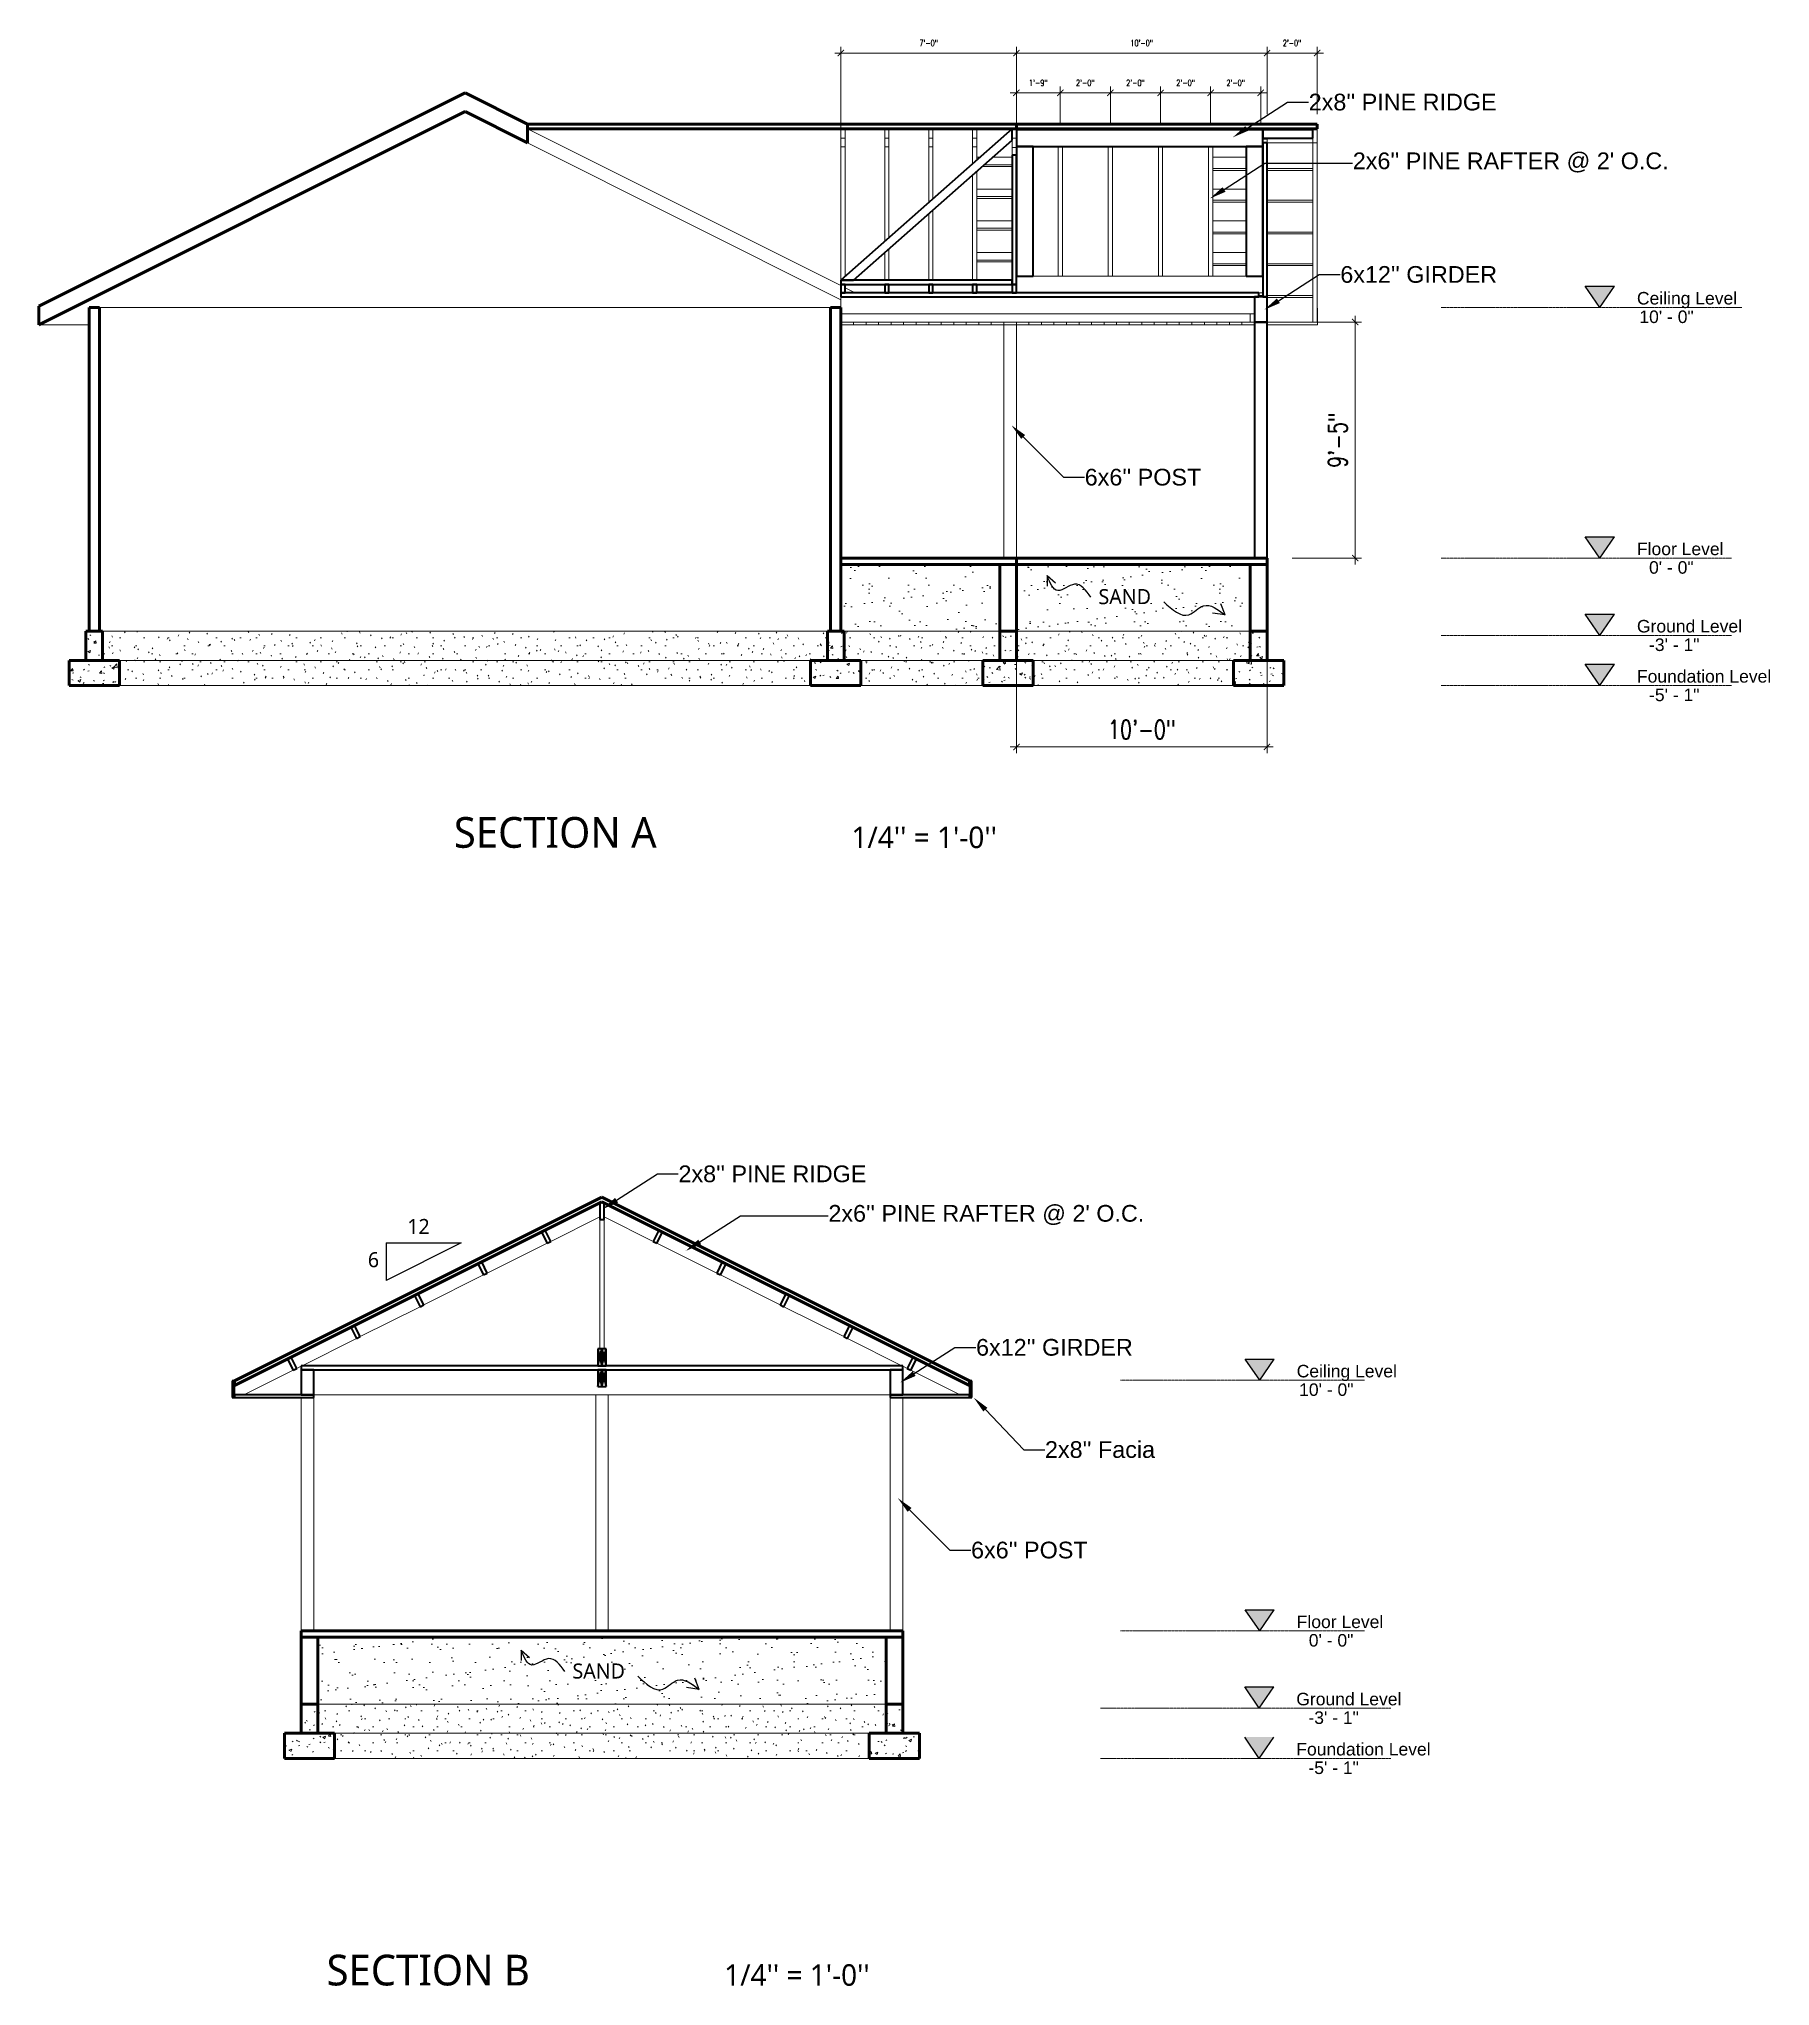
# Model space of a CAD drawing. Header units: inches. Extents: x -562 to 8953, y -6490 to -2066.
# Drawn here: x 1722 to 2551, y -4845 to -3913 of the extents above; entities that cross this region are included whole.
import ezdxf
from ezdxf import colors
from ezdxf.entities.mleader import LeaderData, LeaderLine
from ezdxf.math import Vec2, Vec3

# ---------------------------------------------------------------- set-up
doc = ezdxf.new("R2010")
doc.units = ezdxf.units.IN
doc.header["$MEASUREMENT"] = 0
doc.linetypes.add('Grid Line 1_2_', pattern=[0.875, 0.5, -0.125, 0.125, -0.125])
for name, color, linetype, lineweight in [('A-CLNG', 13, 'Continuous', 18), ('A-COLS', 52, 'Continuous', 9), ('A-FLOR', 192, 'Continuous', 18), ('A-FLOR-LEVL', 18, 'Continuous', 9), ('A-ROOF', 132, 'Continuous', 18), ('A-WALL', 113, 'Continuous', 18), ('A-WALL-PATT', 111, 'Continuous', 18), ('I-WALL', 25, 'Continuous', 18), ('S-FNDN', 32, 'Continuous', 18)]:
    doc.layers.add(name, color=color, linetype=linetype, lineweight=lineweight)
doc.styles.add('Arch-Dim', font='romans.shx', dxfattribs={"width": 0.75})
doc.styles.add('Arial', font='arial.ttf', dxfattribs={"height": 6})
doc.dimstyles.new('Aec-Arch-I-48', dxfattribs={"dimscale": 48, "dimtxt": 0.1875, "dimasz": 0.0625, "dimexe": 0.0625, "dimexo": 0.25, "dimgap": 0.0625, "dimtad": 1, "dimdec": 1, "dimzin": 3, "dimdsep": 46, "dimlunit": 4, "dimtxsty": 'Arch-Dim', "dimblk": 'ARCHTICK', "dimcen": 0.09375, "dimdle": 0.0625, "dimclrd": 1, "dimclre": 1, "dimclrt": 1, "dimazin": 2, "dimtfac": 1, "dimtdec": 1, "dimtix": 1, "dimtmove": 1, "dimatfit": 2, "dimfxl": 1, "dimtolj": 1, "dimtzin": 0, "dimlwd": 5, "dimlwe": 5, "dimarcsym": 0})
doc.dimstyles.new('Copy(2) of Aec-Arch-I-48', dxfattribs={"dimscale": 48, "dimtxt": 0.0625, "dimasz": 0.0625, "dimexe": 0.0625, "dimexo": 0.25, "dimgap": 0.0625, "dimtad": 1, "dimdec": 1, "dimzin": 3, "dimdsep": 46, "dimlunit": 4, "dimtxsty": 'Arch-Dim', "dimblk": 'ARCHTICK', "dimcen": 0.09375, "dimdle": 0.0625, "dimclrd": 1, "dimclre": 1, "dimclrt": 1, "dimazin": 2, "dimtfac": 1, "dimtdec": 1, "dimtix": 1, "dimtmove": 1, "dimatfit": 2, "dimfxl": 1, "dimtolj": 1, "dimtzin": 0, "dimlwd": 5, "dimlwe": 5, "dimarcsym": 0})

msp = doc.modelspace()

# ---------------------------------------------------------------- texts
at = {"attachment_point": 1}
for s, insert, char_height in [('\\A1;{\\fYu Gothic UI|b0|i0|c0|p34;SAND}', (2229.76, -4176.72), 7.203), ('{\\fYu Gothic UI|b0|i0|c128|p34;SECTION A}', (1921.11, -4285.85), 14.7), ("\\A1;{\\fYu Gothic UI|b0|i0|c0|p34;1/4'' = 1'-0''}", (2111.46, -4290.41), 10.29), ('\\A1;{\\fYu Gothic UI|b0|i0|c0|p34;12}', (1898.82, -4478.24), 7.203), ('\\A1;{\\fYu Gothic UI|b0|i0|c0|p34;6}', (1879.95, -4494.14), 7.203), ('\\A1;{\\fYu Gothic UI|b0|i0|c0|p34;SAND}', (1977.9, -4691.04), 7.203), ('{\\fYu Gothic UI|b0|i0|c128|p34;SECTION B}', (1860.18, -4830.46), 14.7), ("\\A1;{\\fYu Gothic UI|b0|i0|c0|p34;1/4'' = 1'-0''}", (2050.53, -4835.02), 10.29)]:
    msp.add_mtext_dynamic_manual_height_columns(s, width=260.1527, gutter_width=1, heights=[0], dxfattribs=dict(at, insert=insert, char_height=char_height))
at = {"layer": 'A-FLOR-LEVL', "char_height": 6, "attachment_point": 1, "style": 'Arial'}
for s, insert, width in [('Ceiling Level', (2487.56, -4034.47), 49.1055), ('10\' - 0"', (2488.73, -4043.35), 31.512), ('Floor Level', (2487.56, -4154.47), 49.1055), ('0\' - 0"', (2493.36, -4163.35), 25.9065), ('Ground Level', (2487.56, -4191.47), 56.8797), ('-3\' - 1"', (2493.36, -4200.35), 25.9065), ('Foundation Level', (2487.56, -4215.47), 70.7009), ('-5\' - 1"', (2493.36, -4224.35), 25.9065), ('Ceiling Level', (2324.66, -4548.07), 49.1055), ('10\' - 0"', (2325.82, -4556.95), 31.512), ('Floor Level', (2324.66, -4668.07), 49.1055), ('0\' - 0"', (2330.45, -4676.95), 25.9065), ('Ground Level', (2324.47, -4705.07), 56.8797), ('-3\' - 1"', (2330.27, -4713.95), 25.9065), ('Foundation Level', (2324.47, -4729.07), 70.7009), ('-5\' - 1"', (2330.27, -4737.95), 25.9065)]:
    msp.add_mtext(s, dxfattribs=dict(at, insert=insert, width=width))

# ---------------------------------------------------------------- blocks, each defined once
blk = doc.blocks.new('_ArchTick')
at = {"color": 0, "linetype": 'ByBlock', "lineweight": 100, "const_width": 0.15}
blk.add_lwpolyline([(-0.5, -0.5), (0.5, 0.5)], dxfattribs=at)
blk = doc.blocks.new('*D227')
at = {"color": 1, "linetype": 'Continuous', "lineweight": 5, "transparency": 16777216}
for p, q in [((2103.45, -3920.1), (2193.45, -3920.1)), ((2106.45, -4029.87), (2106.45, -3917.1)), ((2190.45, -3944.89), (2190.45, -3917.1))]:
    blk.add_line(p, q, dxfattribs=at)
at = {"layer": 'Defpoints', "color": 0, "transparency": 16777216}
for p in [(2190.45, -3920.1), (2190.45, -3956.89), (2106.45, -4041.87)]:
    blk.add_point(p, dxfattribs=at)
at = {"color": 1, "lineweight": 5, "transparency": 16777216, "xscale": 3, "yscale": 3, "zscale": 3, "rotation": 180}
blk.add_blockref('_ArchTick', (2106.45, -3920.1), dxfattribs=at)
at = {"color": 1, "lineweight": 5, "transparency": 16777216, "xscale": 3, "yscale": 3, "zscale": 3}
blk.add_blockref('_ArchTick', (2190.45, -3920.1), dxfattribs=at)
at = {"color": 1, "transparency": 16777216, "insert": (2148.45, -3915.32), "char_height": 3, "attachment_point": 5, "style": 'Arch-Dim'}
blk.add_mtext('\\A1;7\'-0"', dxfattribs=at)
blk = doc.blocks.new('*D228')
at = {"color": 1, "linetype": 'Continuous', "lineweight": 5, "transparency": 16777216}
for p, q in [((2214.45, -3939.15), (2187.45, -3939.15)), ((2190.45, -3954.12), (2190.45, -3936.15)), ((2211.45, -3954.12), (2211.45, -3936.15))]:
    blk.add_line(p, q, dxfattribs=at)
at = {"layer": 'Defpoints', "color": 0, "transparency": 16777216}
for p in [(2190.45, -3939.15), (2190.45, -3966.12), (2211.45, -3966.12)]:
    blk.add_point(p, dxfattribs=at)
at = {"color": 1, "lineweight": 5, "transparency": 16777216, "xscale": 3, "yscale": 3, "zscale": 3, "rotation": 180}
blk.add_blockref('_ArchTick', (2190.45, -3939.15), dxfattribs=at)
at = {"color": 1, "lineweight": 5, "transparency": 16777216, "xscale": 3, "yscale": 3, "zscale": 3}
blk.add_blockref('_ArchTick', (2211.45, -3939.15), dxfattribs=at)
at = {"color": 1, "transparency": 16777216, "insert": (2200.95, -3934.37), "char_height": 3, "attachment_point": 5, "style": 'Arch-Dim'}
blk.add_mtext('\\A1;1\'-9"', dxfattribs=at)
blk = doc.blocks.new('*D229')
at = {"color": 1, "linetype": 'Continuous', "lineweight": 5, "transparency": 16777216}
for p, q in [((2238.45, -3939.15), (2208.45, -3939.15)), ((2211.45, -3954.12), (2211.45, -3936.15)), ((2235.45, -3954.12), (2235.45, -3936.15))]:
    blk.add_line(p, q, dxfattribs=at)
at = {"layer": 'Defpoints', "color": 0, "transparency": 16777216}
for p in [(2211.45, -3939.15), (2211.45, -3966.12), (2235.45, -3966.12)]:
    blk.add_point(p, dxfattribs=at)
at = {"color": 1, "lineweight": 5, "transparency": 16777216, "xscale": 3, "yscale": 3, "zscale": 3, "rotation": 180}
blk.add_blockref('_ArchTick', (2211.45, -3939.15), dxfattribs=at)
at = {"color": 1, "lineweight": 5, "transparency": 16777216, "xscale": 3, "yscale": 3, "zscale": 3}
blk.add_blockref('_ArchTick', (2235.45, -3939.15), dxfattribs=at)
at = {"color": 1, "transparency": 16777216, "insert": (2223.45, -3934.37), "char_height": 3, "attachment_point": 5, "style": 'Arch-Dim'}
blk.add_mtext('\\A1;2\'-0"', dxfattribs=at)
blk = doc.blocks.new('*D230')
at = {"color": 1, "linetype": 'Continuous', "lineweight": 5, "transparency": 16777216}
for p, q in [((2262.45, -3939.15), (2232.45, -3939.15)), ((2235.45, -3954.12), (2235.45, -3936.15)), ((2259.45, -3954.12), (2259.45, -3936.15))]:
    blk.add_line(p, q, dxfattribs=at)
at = {"layer": 'Defpoints', "color": 0, "transparency": 16777216}
for p in [(2235.45, -3939.15), (2235.45, -3966.12), (2259.45, -3966.12)]:
    blk.add_point(p, dxfattribs=at)
at = {"color": 1, "lineweight": 5, "transparency": 16777216, "xscale": 3, "yscale": 3, "zscale": 3, "rotation": 180}
blk.add_blockref('_ArchTick', (2235.45, -3939.15), dxfattribs=at)
at = {"color": 1, "lineweight": 5, "transparency": 16777216, "xscale": 3, "yscale": 3, "zscale": 3}
blk.add_blockref('_ArchTick', (2259.45, -3939.15), dxfattribs=at)
at = {"color": 1, "transparency": 16777216, "insert": (2247.45, -3934.37), "char_height": 3, "attachment_point": 5, "style": 'Arch-Dim'}
blk.add_mtext('\\A1;2\'-0"', dxfattribs=at)
blk = doc.blocks.new('*D231')
at = {"color": 1, "linetype": 'Continuous', "lineweight": 5, "transparency": 16777216}
for p, q in [((2286.45, -3939.15), (2256.45, -3939.15)), ((2259.45, -3954.12), (2259.45, -3936.15)), ((2283.45, -3954.12), (2283.45, -3936.15))]:
    blk.add_line(p, q, dxfattribs=at)
at = {"layer": 'Defpoints', "color": 0, "transparency": 16777216}
for p in [(2259.45, -3939.15), (2259.45, -3966.12), (2283.45, -3966.12)]:
    blk.add_point(p, dxfattribs=at)
at = {"color": 1, "lineweight": 5, "transparency": 16777216, "xscale": 3, "yscale": 3, "zscale": 3, "rotation": 180}
blk.add_blockref('_ArchTick', (2259.45, -3939.15), dxfattribs=at)
at = {"color": 1, "lineweight": 5, "transparency": 16777216, "xscale": 3, "yscale": 3, "zscale": 3}
blk.add_blockref('_ArchTick', (2283.45, -3939.15), dxfattribs=at)
at = {"color": 1, "transparency": 16777216, "insert": (2271.45, -3934.37), "char_height": 3, "attachment_point": 5, "style": 'Arch-Dim'}
blk.add_mtext('\\A1;2\'-0"', dxfattribs=at)
blk = doc.blocks.new('*D232')
at = {"color": 1, "linetype": 'Continuous', "lineweight": 5, "transparency": 16777216}
for p, q in [((2310.45, -3939.15), (2280.45, -3939.15)), ((2283.45, -3954.12), (2283.45, -3936.15)), ((2307.45, -3954.12), (2307.45, -3936.15))]:
    blk.add_line(p, q, dxfattribs=at)
at = {"layer": 'Defpoints', "color": 0, "transparency": 16777216}
for p in [(2283.45, -3939.15), (2283.45, -3966.12), (2307.45, -3966.12)]:
    blk.add_point(p, dxfattribs=at)
at = {"color": 1, "lineweight": 5, "transparency": 16777216, "xscale": 3, "yscale": 3, "zscale": 3, "rotation": 180}
blk.add_blockref('_ArchTick', (2283.45, -3939.15), dxfattribs=at)
at = {"color": 1, "lineweight": 5, "transparency": 16777216, "xscale": 3, "yscale": 3, "zscale": 3}
blk.add_blockref('_ArchTick', (2307.45, -3939.15), dxfattribs=at)
at = {"color": 1, "transparency": 16777216, "insert": (2295.45, -3934.37), "char_height": 3, "attachment_point": 5, "style": 'Arch-Dim'}
blk.add_mtext('\\A1;2\'-0"', dxfattribs=at)
blk = doc.blocks.new('*D233')
at = {"color": 1, "linetype": 'Continuous', "lineweight": 5, "transparency": 16777216}
for p, q in [((2187.45, -3920.1), (2313.45, -3920.1)), ((2190.45, -3944.39), (2190.45, -3917.1)), ((2310.45, -3942.16), (2310.45, -3917.1))]:
    blk.add_line(p, q, dxfattribs=at)
at = {"layer": 'Defpoints', "color": 0, "transparency": 16777216}
for p in [(2310.45, -3920.1), (2190.45, -3956.39), (2310.45, -3954.16)]:
    blk.add_point(p, dxfattribs=at)
at = {"color": 1, "lineweight": 5, "transparency": 16777216, "xscale": 3, "yscale": 3, "zscale": 3, "rotation": 180}
blk.add_blockref('_ArchTick', (2190.45, -3920.1), dxfattribs=at)
at = {"color": 1, "lineweight": 5, "transparency": 16777216, "xscale": 3, "yscale": 3, "zscale": 3}
blk.add_blockref('_ArchTick', (2310.45, -3920.1), dxfattribs=at)
at = {"color": 1, "transparency": 16777216, "insert": (2250.45, -3915.32), "char_height": 3, "attachment_point": 5, "style": 'Arch-Dim'}
blk.add_mtext('\\A1;10\'-0"', dxfattribs=at)
blk = doc.blocks.new('*D234')
at = {"color": 1, "linetype": 'Continuous', "lineweight": 5, "transparency": 16777216}
for p, q in [((2190.45, -4173.87), (2190.45, -4255.29)), ((2310.45, -4173.87), (2310.45, -4255.29)), ((2187.45, -4252.29), (2313.45, -4252.29))]:
    blk.add_line(p, q, dxfattribs=at)
at = {"layer": 'Defpoints', "color": 0, "transparency": 16777216}
for p in [(2190.45, -4161.87), (2310.45, -4161.87), (2310.45, -4252.29)]:
    blk.add_point(p, dxfattribs=at)
at = {"color": 1, "lineweight": 5, "transparency": 16777216, "xscale": 3, "yscale": 3, "zscale": 3, "rotation": 180}
blk.add_blockref('_ArchTick', (2190.45, -4252.29), dxfattribs=at)
at = {"color": 1, "lineweight": 5, "transparency": 16777216, "xscale": 3, "yscale": 3, "zscale": 3}
blk.add_blockref('_ArchTick', (2310.45, -4252.29), dxfattribs=at)
at = {"color": 1, "transparency": 16777216, "insert": (2250.45, -4243.93), "char_height": 9, "attachment_point": 5, "style": 'Arch-Dim'}
blk.add_mtext('\\A1;10\'-0"', dxfattribs=at)
blk = doc.blocks.new('*D235')
at = {"color": 1, "linetype": 'Continuous', "lineweight": 5, "transparency": 16777216}
for p, q in [((2322.45, -4048.87), (2355.68, -4048.87)), ((2352.68, -4164.87), (2352.68, -4045.87)), ((2322.45, -4161.87), (2355.68, -4161.87))]:
    blk.add_line(p, q, dxfattribs=at)
at = {"layer": 'Defpoints', "color": 0, "transparency": 16777216}
for p in [(2310.45, -4048.87), (2352.68, -4048.87), (2310.45, -4161.87)]:
    blk.add_point(p, dxfattribs=at)
at = {"color": 1, "lineweight": 5, "transparency": 16777216, "xscale": 3, "yscale": 3, "zscale": 3}
for p, rotation in [((2352.68, -4048.87), 90), ((2352.68, -4161.87), 270)]:
    blk.add_blockref('_ArchTick', p, dxfattribs=dict(at, rotation=rotation))
at = {"color": 1, "transparency": 16777216, "insert": (2344.32, -4105.37), "char_height": 9, "attachment_point": 5, "rotation": 90, "style": 'Arch-Dim'}
blk.add_mtext('\\A1;9\'-5"', dxfattribs=at)
blk = doc.blocks.new('*D236')
at = {"color": 1, "linetype": 'Continuous', "lineweight": 5, "transparency": 16777216}
for p, q in [((2307.45, -3920.1), (2337.45, -3920.1)), ((2310.45, -3949.37), (2310.45, -3917.1)), ((2334.45, -3949.37), (2334.45, -3917.1))]:
    blk.add_line(p, q, dxfattribs=at)
at = {"layer": 'Defpoints', "color": 0, "transparency": 16777216}
for p in [(2334.45, -3920.1), (2310.45, -3961.37), (2334.45, -3961.37)]:
    blk.add_point(p, dxfattribs=at)
at = {"color": 1, "lineweight": 5, "transparency": 16777216, "xscale": 3, "yscale": 3, "zscale": 3, "rotation": 180}
blk.add_blockref('_ArchTick', (2310.45, -3920.1), dxfattribs=at)
at = {"color": 1, "lineweight": 5, "transparency": 16777216, "xscale": 3, "yscale": 3, "zscale": 3}
blk.add_blockref('_ArchTick', (2334.45, -3920.1), dxfattribs=at)
at = {"color": 1, "transparency": 16777216, "insert": (2322.45, -3915.32), "char_height": 3, "attachment_point": 5, "style": 'Arch-Dim'}
blk.add_mtext('\\A1;2\'-0"', dxfattribs=at)

# ---------------------------------------------------------------- dimensions: what is measured, and where the dimension line sits
for base, p1, p2, dimstyle, picture, middle in [((2190.45, -3920.1), (2106.45, -4041.87), (2190.45, -3956.89), 'Copy(2) of Aec-Arch-I-48', '*D227', (2148.45, -3915.32)), ((2310.45, -3920.1), (2190.45, -3956.39), (2310.45, -3954.16), 'Copy(2) of Aec-Arch-I-48', '*D233', (2250.45, -3915.32)), ((2334.45, -3920.1), (2310.45, -3961.37), (2334.45, -3961.37), 'Copy(2) of Aec-Arch-I-48', '*D236', (2322.45, -3915.32)), ((2190.45, -3939.15), (2211.45, -3966.12), (2190.45, -3966.12), 'Copy(2) of Aec-Arch-I-48', '*D228', (2200.95, -3934.37)), ((2211.45, -3939.15), (2235.45, -3966.12), (2211.45, -3966.12), 'Copy(2) of Aec-Arch-I-48', '*D229', (2223.45, -3934.37)), ((2235.45, -3939.15), (2259.45, -3966.12), (2235.45, -3966.12), 'Copy(2) of Aec-Arch-I-48', '*D230', (2247.45, -3934.37)), ((2259.45, -3939.15), (2283.45, -3966.12), (2259.45, -3966.12), 'Copy(2) of Aec-Arch-I-48', '*D231', (2271.45, -3934.37)), ((2283.45, -3939.15), (2307.45, -3966.12), (2283.45, -3966.12), 'Copy(2) of Aec-Arch-I-48', '*D232', (2295.45, -3934.37)), ((2310.45, -4252.29), (2190.45, -4161.87), (2310.45, -4161.87), 'Aec-Arch-I-48', '*D234', (2250.45, -4243.93))]:
    dim = msp.add_linear_dim(base=base, p1=p1, p2=p2, dimstyle=dimstyle)
    dim.commit()
    dim.dimension.update_dxf_attribs({"geometry": picture, "text_midpoint": middle})
dim = msp.add_linear_dim(base=(2352.68, -4048.87), p1=(2310.45, -4161.87), p2=(2310.45, -4048.87), angle=90, dimstyle='Aec-Arch-I-48')
dim.commit()
dim.dimension.update_dxf_attribs({"geometry": '*D235', "text_midpoint": (2344.32, -4105.37)})

# ---------------------------------------------------------------- hatches: boundary and pattern name
h = msp.add_hatch(color=256)
h.dxf.hatch_style = 1
h.paths.add_polyline_path([(2469.84, -4041.87), (2476.84, -4031.68), (2462.84, -4031.68)])
h = msp.add_hatch(color=256)
h.dxf.hatch_style = 1
h.paths.add_polyline_path([(2469.84, -4161.87), (2476.84, -4151.68), (2462.84, -4151.68)])
at = {"lineweight": 0}
h = msp.add_hatch(dxfattribs=at)
h.set_pattern_fill('AR-SAND', color=256, scale=7)
h.set_pattern_definition([(37.5, (1396.044, -19.441), (-0.440954, 13.487766), [0, -10.64, 0, -11.9, 0, -11.375]), (7.5, (1396.044, -19.441), (12.38844, 19.75502), [0, -5.74, 0, -9.59, 0, -3.675]), (327.5, (1387.434, -19.441), (21.798993, 0.039613), [0, -3.5, 0, -12.6, 0, -16.45]), (317.5, (1387.434, -19.441), (21.04289, 6.14373), [0, -1.75, 0, -8.26, 0, -9.45])])
h.paths.add_polyline_path([(2182.45, -4164.87), (2106.45, -4164.87), (2106.45, -4196.87), (2182.45, -4196.87)])
h = msp.add_hatch(dxfattribs=at)
h.set_pattern_fill('AR-SAND', color=256, scale=7)
h.set_pattern_definition([(37.5, (1564.044, -19.441), (-0.440954, 13.487766), [0, -10.64, 0, -11.9, 0, -11.375]), (7.5, (1564.044, -19.441), (12.38844, 19.75502), [0, -5.74, 0, -9.59, 0, -3.675]), (327.5, (1555.434, -19.441), (21.798993, 0.039613), [0, -3.5, 0, -12.6, 0, -16.45]), (317.5, (1555.434, -19.441), (21.04289, 6.14373), [0, -1.75, 0, -8.26, 0, -9.45])])
h.paths.add_polyline_path([(2302.45, -4164.87), (2190.45, -4164.87), (2190.45, -4196.87), (2302.45, -4196.87)])
h = msp.add_hatch(color=256)
h.dxf.hatch_style = 1
h.paths.add_polyline_path([(2469.84, -4198.87), (2476.84, -4188.68), (2462.84, -4188.68)])
h = msp.add_hatch(color=256)
h.dxf.hatch_style = 1
h.paths.add_polyline_path([(2469.84, -4222.87), (2476.84, -4212.68), (2462.84, -4212.68)])
h = msp.add_hatch(color=256)
h.dxf.hatch_style = 1
h.paths.add_polyline_path([(2313.94, -4545.29), (2299.94, -4545.29), (2306.94, -4555.47)])
h = msp.add_hatch(color=256)
h.dxf.hatch_style = 1
h.paths.add_polyline_path([(2313.94, -4665.29), (2299.94, -4665.29), (2306.94, -4675.47)])
h = msp.add_hatch(dxfattribs=at)
h.set_pattern_fill('AR-SAND', color=256, scale=7)
h.set_pattern_definition([(37.5, (1517.407, 35.398), (-0.440954, 13.487766), [0, -10.64, 0, -11.9, 0, -11.375]), (7.5, (1517.407, 35.398), (12.38844, 19.75502), [0, -5.74, 0, -9.59, 0, -3.675]), (327.5, (1508.797, 35.398), (21.798993, 0.039613), [0, -3.5, 0, -12.6, 0, -16.45]), (317.5, (1508.797, 35.398), (21.042886, 6.14373), [0, -1.75, 0, -8.26, 0, -9.45])])
h.paths.add_polyline_path([(2128.04, -4678.47), (1856.04, -4678.47), (1856.04, -4710.47), (2128.04, -4710.47)])
h = msp.add_hatch(color=256)
h.dxf.hatch_style = 1
h.paths.add_polyline_path([(2313.75, -4702.29), (2299.75, -4702.29), (2306.75, -4712.47)])
h = msp.add_hatch(color=256)
h.dxf.hatch_style = 1
h.paths.add_polyline_path([(2306.75, -4736.47), (2313.75, -4726.29), (2299.75, -4726.29)])

# ---------------------------------------------------------------- linework, layer by layer
for p, q in [((2462.84, -4031.68), (2476.84, -4031.68)), ((2469.84, -4041.87), (2462.84, -4031.68)), ((2469.84, -4041.87), (2476.84, -4031.68)), ((2462.84, -4151.68), (2476.84, -4151.68)), ((2469.84, -4161.87), (2462.84, -4151.68)), ((2469.84, -4161.87), (2476.84, -4151.68)), ((2205.21, -4170.26), (2205.14, -4175.33)), ((2205.21, -4170.26), (2209.15, -4173.79)), ((2290.37, -4189.1), (2288.34, -4183.75)), ((2290.37, -4189.1), (2284.38, -4188.24)), ((2462.84, -4188.68), (2476.84, -4188.68)), ((2469.84, -4198.87), (2462.84, -4188.68)), ((2469.84, -4198.87), (2476.84, -4188.68)), ((2462.84, -4212.68), (2476.84, -4212.68)), ((2469.84, -4222.87), (2462.84, -4212.68)), ((2469.84, -4222.87), (2476.84, -4212.68)), ((1888.68, -4489.7), (1888.68, -4507.7)), ((1888.68, -4489.7), (1924.68, -4489.7)), ((1924.68, -4489.7), (1888.68, -4507.7)), ((2299.94, -4545.29), (2313.94, -4545.29)), ((2306.94, -4555.47), (2299.94, -4545.29)), ((2306.94, -4555.47), (2313.94, -4545.29)), ((2299.94, -4665.29), (2313.94, -4665.29)), ((2306.94, -4675.47), (2299.94, -4665.29)), ((2306.94, -4675.47), (2313.94, -4665.29)), ((1953.35, -4684.58), (1953.27, -4689.65)), ((1953.35, -4684.58), (1957.29, -4688.11)), ((2038.51, -4703.42), (2032.52, -4702.57)), ((2038.51, -4703.42), (2036.47, -4698.07)), ((2299.75, -4702.29), (2313.75, -4702.29)), ((2306.75, -4712.47), (2299.75, -4702.29)), ((2306.75, -4712.47), (2313.75, -4702.29)), ((2306.75, -4736.47), (2299.75, -4726.29)), ((2306.75, -4736.47), (2313.75, -4726.29))]:
    msp.add_line(p, q)
for points in [[(2226.15, -4180.62), (2218.28, -4174.38), (2210.33, -4177.45), (2205.21, -4170.26)], [(2261.01, -4182.76), (2273.07, -4188.97), (2280.01, -4184.71), (2290.37, -4189.1)], [(1974.29, -4694.95), (1966.42, -4688.7), (1958.46, -4691.78), (1953.35, -4684.58)], [(2009.14, -4697.09), (2021.21, -4703.3), (2028.15, -4699.04), (2038.51, -4703.42)]]:
    msp.add_spline(points, degree=3)
at = {"layer": 'A-CLNG'}
for p, q in [((2310.45, -3963.1), (2310.45, -3960.87)), ((2332.45, -3960.87), (2310.45, -3960.87)), ((2332.45, -3960.87), (2332.45, -3963.1)), ((2332.45, -3963.1), (2310.45, -3963.1)), ((2332.45, -3963.1), (2332.45, -4048.87)), ((2310.45, -4048.87), (2332.45, -4048.87))]:
    msp.add_line(p, q, dxfattribs=at)
at = {"layer": 'A-COLS'}
for p, q in [((2106.45, -3960.87), (2106.45, -3956.39)), ((2108.45, -3956.39), (2106.45, -3956.39)), ((2106.45, -3965.01), (2106.45, -3960.87)), ((2106.45, -3960.87), (2108.45, -3960.87)), ((2108.45, -3960.87), (2106.45, -3960.87)), ((2108.45, -3956.39), (2108.45, -3960.87)), ((2108.45, -3960.87), (2108.45, -3965.01)), ((2127.45, -3960.87), (2127.45, -3956.39)), ((2129.45, -3956.39), (2127.45, -3956.39)), ((2127.45, -3965.01), (2127.45, -3960.87)), ((2127.45, -3960.87), (2129.45, -3960.87)), ((2129.45, -3960.87), (2127.45, -3960.87)), ((2129.45, -3956.39), (2129.45, -3960.87)), ((2129.45, -3960.87), (2129.45, -3965.01)), ((2148.45, -3960.87), (2148.45, -3956.39)), ((2150.45, -3956.39), (2148.45, -3956.39)), ((2148.45, -3965.01), (2148.45, -3960.87)), ((2148.45, -3960.87), (2150.45, -3960.87)), ((2150.45, -3960.87), (2148.45, -3960.87)), ((2150.45, -3956.39), (2150.45, -3960.87)), ((2150.45, -3960.87), (2150.45, -3965.01)), ((2169.45, -3960.87), (2169.45, -3956.39)), ((2171.45, -3956.39), (2169.45, -3956.39)), ((2169.45, -3965.01), (2169.45, -3960.87)), ((2169.45, -3960.87), (2171.45, -3960.87)), ((2171.45, -3960.87), (2169.45, -3960.87)), ((2171.45, -3956.39), (2171.45, -3960.87)), ((2171.45, -3960.87), (2171.45, -3965.01)), ((2188.45, -3960.87), (2188.45, -3956.39)), ((2190.45, -3956.39), (2188.45, -3956.39)), ((2188.45, -3965.34), (2188.45, -3960.87)), ((2190.45, -3960.87), (2188.45, -3960.87)), ((2190.45, -3960.87), (2188.45, -3960.87)), ((2190.45, -3956.39), (2190.45, -3960.87)), ((2190.45, -3960.87), (2190.45, -3965.34)), ((2308.45, -3961.37), (2310.45, -3961.37)), ((2332.45, -3963.1), (2332.45, -3956.39)), ((2332.45, -3956.39), (2334.45, -3956.39)), ((2334.45, -3956.39), (2334.45, -3963.1)), ((2106.45, -4028.87), (2106.45, -3965.01)), ((2106.45, -3965.01), (2108.45, -3965.01)), ((2108.45, -3965.01), (2108.45, -4027.1)), ((2127.45, -4010.31), (2127.45, -3965.01)), ((2127.45, -3965.01), (2129.45, -3965.01)), ((2129.45, -3965.01), (2129.45, -4008.54)), ((2148.45, -3991.75), (2148.45, -3965.01)), ((2148.45, -3965.01), (2150.45, -3965.01)), ((2150.45, -3965.01), (2150.45, -3989.98)), ((2169.45, -3973.19), (2169.45, -3965.01)), ((2169.45, -3965.01), (2171.45, -3965.01)), ((2171.45, -3965.01), (2171.45, -3971.42)), ((2171.45, -3969.99), (2173.07, -3969.99)), ((2179.11, -3969.99), (2188.45, -3969.99)), ((2190.45, -3965.34), (2188.45, -3965.34)), ((2188.45, -3968.96), (2188.45, -3965.34)), ((2190.45, -3965.34), (2188.45, -3965.34)), ((2188.45, -3968.96), (2190.45, -3968.96)), ((2190.45, -3965.34), (2190.45, -3968.96)), ((2210.45, -4026.87), (2210.45, -3964.89)), ((2212.45, -3964.89), (2212.45, -4026.87)), ((2234.45, -4026.87), (2234.45, -3964.89)), ((2236.45, -3964.89), (2236.45, -4026.87)), ((2258.45, -4026.87), (2258.45, -3964.89)), ((2260.45, -3964.89), (2260.45, -4026.87)), ((2282.45, -4026.87), (2282.45, -3964.89)), ((2284.45, -3964.89), (2284.45, -4026.87)), ((2284.45, -3969.99), (2300.45, -3969.99)), ((2332.45, -4048.87), (2332.45, -3963.1)), ((2334.45, -3963.1), (2332.45, -3963.1)), ((2334.45, -3963.1), (2334.45, -4048.87)), ((2169.45, -4028.87), (2169.45, -3978.52)), ((2171.45, -3976.76), (2171.45, -4028.87)), ((2188.45, -3974.46), (2174.05, -3974.46)), ((2188.45, -3973.57), (2175.06, -3973.57)), ((2284.45, -3976.25), (2284.45, -3975.36)), ((2300.45, -3975.36), (2284.45, -3975.36)), ((2300.45, -3976.25), (2284.45, -3976.25)), ((2332.45, -3975.36), (2310.45, -3975.36)), ((2332.45, -3976.25), (2310.45, -3976.25)), ((2332.45, -3975.36), (2332.45, -3976.25)), ((2171.45, -3985.2), (2188.45, -3985.2)), ((2188.45, -3988.77), (2171.45, -3988.77)), ((2284.45, -3985.2), (2300.45, -3985.2)), ((2148.45, -4028.87), (2148.45, -3997.08)), ((2150.45, -3995.32), (2150.45, -4028.87)), ((2188.45, -3989.67), (2171.45, -3989.67)), ((2284.45, -3991.46), (2284.45, -3990.56)), ((2300.45, -3990.56), (2284.45, -3990.56)), ((2300.45, -3991.46), (2284.45, -3991.46)), ((2332.45, -3990.56), (2310.45, -3990.56)), ((2332.45, -3991.46), (2310.45, -3991.46)), ((2332.45, -3990.56), (2332.45, -3991.46)), ((2171.45, -4000.4), (2188.45, -4000.4)), ((2188.45, -4003.98), (2171.45, -4003.98)), ((2188.45, -4004.87), (2171.45, -4004.87)), ((2284.45, -4000.4), (2300.45, -4000.4)), ((2284.45, -4006.66), (2284.45, -4005.77)), ((2300.45, -4005.77), (2284.45, -4005.77)), ((2300.45, -4006.66), (2284.45, -4006.66)), ((2332.45, -4005.77), (2310.45, -4005.77)), ((2332.45, -4006.66), (2310.45, -4006.66)), ((2332.45, -4005.77), (2332.45, -4006.66)), ((2127.45, -4028.87), (2127.45, -4015.64)), ((2129.45, -4013.88), (2129.45, -4028.87)), ((2171.45, -4015.61), (2188.45, -4015.61)), ((2284.45, -4015.61), (2300.45, -4015.61)), ((2188.45, -4019.19), (2171.45, -4019.19)), ((2188.45, -4020.08), (2171.45, -4020.08)), ((2284.45, -4021.87), (2284.45, -4020.97)), ((2300.45, -4020.97), (2284.45, -4020.97)), ((2300.45, -4021.87), (2284.45, -4021.87)), ((2332.45, -4020.97), (2310.45, -4020.97)), ((2332.45, -4021.87), (2310.45, -4021.87)), ((2332.45, -4020.97), (2332.45, -4021.87)), ((2188.45, -4034.39), (2171.45, -4034.39)), ((2190.45, -4034.87), (2190.45, -4026.87)), ((2308.45, -4026.87), (2190.45, -4026.87)), ((2308.45, -4034.87), (2190.45, -4034.87)), ((2308.45, -4026.87), (2308.45, -4034.87)), ((2106.45, -4044.87), (2106.45, -4036.87)), ((2304.45, -4036.87), (2106.45, -4036.87)), ((2304.45, -4044.87), (2106.45, -4044.87)), ((2302.45, -4048.87), (2302.45, -4044.87)), ((2304.45, -4036.87), (2304.45, -4044.87)), ((2308.45, -4036.18), (2306.46, -4036.18)), ((2332.45, -4036.18), (2310.45, -4036.18)), ((2332.45, -4037.07), (2310.45, -4037.07)), ((2332.45, -4036.18), (2332.45, -4037.07)), ((2334.56, -4042.16), (2334.45, -4042.16)), ((2334.56, -4042.16), (2334.56, -4050.16)), ((2302.45, -4048.87), (2106.45, -4048.87)), ((2112.45, -4048.87), (2106.45, -4048.87)), ((2112.45, -4050.16), (2106.45, -4050.16)), ((2112.45, -4050.16), (2112.45, -4048.87)), ((2118.45, -4048.87), (2112.45, -4048.87)), ((2112.45, -4048.87), (2112.45, -4050.16)), ((2118.45, -4050.16), (2112.45, -4050.16)), ((2118.45, -4050.16), (2118.45, -4048.87)), ((2124.45, -4048.87), (2118.45, -4048.87)), ((2118.45, -4048.87), (2118.45, -4050.16)), ((2124.45, -4050.16), (2118.45, -4050.16)), ((2124.45, -4050.16), (2124.45, -4048.87)), ((2130.45, -4048.87), (2124.45, -4048.87)), ((2124.45, -4048.87), (2124.45, -4050.16)), ((2130.45, -4050.16), (2124.45, -4050.16)), ((2130.45, -4050.16), (2130.45, -4048.87)), ((2136.45, -4048.87), (2130.45, -4048.87)), ((2130.45, -4048.87), (2130.45, -4050.16)), ((2136.45, -4050.16), (2130.45, -4050.16)), ((2136.45, -4050.16), (2136.45, -4048.87)), ((2142.45, -4048.87), (2136.45, -4048.87)), ((2136.45, -4048.87), (2136.45, -4050.16)), ((2142.45, -4050.16), (2136.45, -4050.16)), ((2142.45, -4050.16), (2142.45, -4048.87)), ((2148.45, -4048.87), (2142.45, -4048.87)), ((2142.45, -4048.87), (2142.45, -4050.16)), ((2148.45, -4050.16), (2142.45, -4050.16)), ((2148.45, -4050.16), (2148.45, -4048.87)), ((2154.45, -4048.87), (2148.45, -4048.87)), ((2148.45, -4048.87), (2148.45, -4050.16)), ((2154.45, -4050.16), (2148.45, -4050.16)), ((2154.45, -4050.16), (2154.45, -4048.87)), ((2160.45, -4048.87), (2154.45, -4048.87)), ((2154.45, -4048.87), (2154.45, -4050.16)), ((2160.45, -4050.16), (2154.45, -4050.16)), ((2160.45, -4050.16), (2160.45, -4048.87)), ((2166.45, -4048.87), (2160.45, -4048.87)), ((2160.45, -4048.87), (2160.45, -4050.16)), ((2166.45, -4050.16), (2160.45, -4050.16)), ((2166.45, -4050.16), (2166.45, -4048.87)), ((2172.45, -4048.87), (2166.45, -4048.87)), ((2166.45, -4048.87), (2166.45, -4050.16)), ((2172.45, -4050.16), (2166.45, -4050.16)), ((2172.45, -4050.16), (2172.45, -4048.87)), ((2178.45, -4048.87), (2172.45, -4048.87)), ((2172.45, -4048.87), (2172.45, -4050.16)), ((2178.45, -4050.16), (2172.45, -4050.16)), ((2178.45, -4050.16), (2178.45, -4048.87)), ((2184.45, -4048.87), (2178.45, -4048.87)), ((2178.45, -4048.87), (2178.45, -4050.16)), ((2184.45, -4050.16), (2178.45, -4050.16)), ((2184.45, -4048.87), (2190.45, -4048.87)), ((2184.45, -4161.87), (2184.45, -4048.87)), ((2184.45, -4050.16), (2184.45, -4048.87)), ((2190.45, -4048.87), (2184.45, -4048.87)), ((2184.45, -4048.87), (2184.45, -4050.16)), ((2190.45, -4050.16), (2184.45, -4050.16)), ((2190.45, -4161.87), (2190.45, -4048.87)), ((2190.45, -4050.16), (2190.45, -4048.87)), ((2196.45, -4048.87), (2190.45, -4048.87)), ((2190.45, -4048.87), (2190.45, -4050.16)), ((2196.45, -4050.16), (2190.45, -4050.16)), ((2196.45, -4050.16), (2196.45, -4048.87)), ((2202.45, -4048.87), (2196.45, -4048.87)), ((2196.45, -4048.87), (2196.45, -4050.16)), ((2202.45, -4050.16), (2196.45, -4050.16)), ((2202.45, -4050.16), (2202.45, -4048.87)), ((2208.45, -4048.87), (2202.45, -4048.87)), ((2202.45, -4048.87), (2202.45, -4050.16)), ((2208.45, -4050.16), (2202.45, -4050.16)), ((2208.45, -4050.16), (2208.45, -4048.87)), ((2214.45, -4048.87), (2208.45, -4048.87)), ((2208.45, -4048.87), (2208.45, -4050.16)), ((2214.45, -4050.16), (2208.45, -4050.16)), ((2214.45, -4050.16), (2214.45, -4048.87)), ((2220.45, -4048.87), (2214.45, -4048.87)), ((2214.45, -4048.87), (2214.45, -4050.16)), ((2220.45, -4050.16), (2214.45, -4050.16)), ((2220.45, -4050.16), (2220.45, -4048.87)), ((2226.45, -4048.87), (2220.45, -4048.87)), ((2220.45, -4048.87), (2220.45, -4050.16)), ((2226.45, -4050.16), (2220.45, -4050.16)), ((2226.45, -4050.16), (2226.45, -4048.87)), ((2232.45, -4048.87), (2226.45, -4048.87)), ((2226.45, -4048.87), (2226.45, -4050.16)), ((2232.45, -4050.16), (2226.45, -4050.16)), ((2232.45, -4050.16), (2232.45, -4048.87)), ((2238.45, -4048.87), (2232.45, -4048.87)), ((2232.45, -4048.87), (2232.45, -4050.16)), ((2238.45, -4050.16), (2232.45, -4050.16)), ((2238.45, -4050.16), (2238.45, -4048.87)), ((2244.45, -4048.87), (2238.45, -4048.87)), ((2238.45, -4048.87), (2238.45, -4050.16)), ((2244.45, -4050.16), (2238.45, -4050.16)), ((2244.45, -4050.16), (2244.45, -4048.87)), ((2250.45, -4048.87), (2244.45, -4048.87)), ((2244.45, -4048.87), (2244.45, -4050.16)), ((2250.45, -4050.16), (2244.45, -4050.16)), ((2250.45, -4050.16), (2250.45, -4048.87)), ((2256.45, -4048.87), (2250.45, -4048.87)), ((2250.45, -4048.87), (2250.45, -4050.16)), ((2256.45, -4050.16), (2250.45, -4050.16)), ((2256.45, -4050.16), (2256.45, -4048.87)), ((2262.45, -4048.87), (2256.45, -4048.87)), ((2256.45, -4048.87), (2256.45, -4050.16)), ((2262.45, -4050.16), (2256.45, -4050.16)), ((2262.45, -4050.16), (2262.45, -4048.87)), ((2268.45, -4048.87), (2262.45, -4048.87)), ((2262.45, -4048.87), (2262.45, -4050.16)), ((2268.45, -4050.16), (2262.45, -4050.16)), ((2268.45, -4050.16), (2268.45, -4048.87)), ((2274.45, -4048.87), (2268.45, -4048.87)), ((2268.45, -4048.87), (2268.45, -4050.16)), ((2274.45, -4050.16), (2268.45, -4050.16)), ((2274.45, -4050.16), (2274.45, -4048.87)), ((2280.45, -4048.87), (2274.45, -4048.87)), ((2274.45, -4048.87), (2274.45, -4050.16)), ((2280.45, -4050.16), (2274.45, -4050.16)), ((2280.45, -4050.16), (2280.45, -4048.87)), ((2286.45, -4048.87), (2280.45, -4048.87)), ((2280.45, -4048.87), (2280.45, -4050.16)), ((2286.45, -4050.16), (2280.45, -4050.16)), ((2286.45, -4050.16), (2286.45, -4048.87)), ((2292.45, -4048.87), (2286.45, -4048.87)), ((2286.45, -4048.87), (2286.45, -4050.16)), ((2292.45, -4050.16), (2286.45, -4050.16)), ((2292.45, -4050.16), (2292.45, -4048.87)), ((2298.45, -4048.87), (2292.45, -4048.87)), ((2292.45, -4048.87), (2292.45, -4050.16)), ((2298.45, -4050.16), (2292.45, -4050.16)), ((2298.45, -4050.16), (2298.45, -4048.87)), ((2304.45, -4048.87), (2298.45, -4048.87)), ((2298.45, -4048.87), (2298.45, -4050.16)), ((2304.45, -4050.16), (2298.45, -4050.16)), ((2310.45, -4050.16), (2334.56, -4050.16)), ((2332.45, -4048.87), (2334.45, -4048.87)), ((1967.53, -4488.96), (1991.04, -4477.2)), ((1991.04, -4478.5), (1991.04, -4540.47)), ((1993.04, -4477.2), (2016.56, -4488.96)), ((1993.04, -4540.47), (1993.04, -4478.5)), ((1937.12, -4504.17), (1965.74, -4489.85)), ((2018.35, -4489.85), (2046.97, -4504.17)), ((1906.71, -4519.37), (1935.33, -4505.06)), ((2048.76, -4505.06), (2077.38, -4519.37)), ((1876.3, -4534.58), (1904.92, -4520.27)), ((2079.17, -4520.27), (2107.79, -4534.58)), ((1848.52, -4548.47), (1874.51, -4535.47)), ((2109.58, -4535.47), (2135.57, -4548.47)), ((1820.52, -4562.47), (1844.1, -4550.68)), ((1845.89, -4549.78), (1848.04, -4548.7)), ((2136.04, -4548.7), (2138.2, -4549.78)), ((2139.99, -4550.68), (2163.57, -4562.47)), ((1848.04, -4563.76), (1848.04, -4675.47)), ((2130.04, -4562.47), (1854.04, -4562.47)), ((1854.04, -4675.47), (1854.04, -4563.76)), ((1989.04, -4562.47), (1995.04, -4562.47)), ((1989.04, -4562.47), (1989.04, -4675.47)), ((1995.04, -4675.47), (1995.04, -4562.47)), ((2130.04, -4563.76), (2130.04, -4675.47)), ((2136.04, -4675.47), (2136.04, -4563.76))]:
    msp.add_line(p, q, dxfattribs=at)
at = {"layer": 'A-COLS', "lineweight": 40}
for p, q in [((2188.45, -3956.39), (2106.45, -4028.87)), ((2188.45, -3961.73), (2188.45, -3956.39)), ((2190.45, -3956.89), (2190.45, -3964.89)), ((2308.45, -3956.89), (2190.45, -3956.89)), ((2332.45, -3956.89), (2308.45, -3956.89)), ((2308.45, -3956.89), (2308.45, -3960.87)), ((2308.45, -3964.89), (2308.45, -3956.89)), ((2308.45, -3960.87), (2332.45, -3960.87)), ((2332.45, -3960.87), (2332.45, -3956.89)), ((2112.49, -4028.87), (2188.45, -3961.73)), ((2188.45, -3968.96), (2188.45, -4030.87)), ((2190.45, -3968.96), (2188.45, -3968.96)), ((2190.45, -3964.89), (2190.45, -4026.87)), ((2198.45, -3964.89), (2190.45, -3964.89)), ((2190.45, -3964.89), (2308.45, -3964.89)), ((2190.45, -4030.87), (2190.45, -3968.96)), ((2198.45, -4026.87), (2198.45, -3964.89)), ((2300.45, -3964.89), (2300.45, -4026.87)), ((2308.45, -3964.89), (2300.45, -3964.89)), ((2308.45, -3963.1), (2308.45, -4036.87)), ((2310.45, -3963.1), (2308.45, -3963.1)), ((2308.45, -4026.87), (2308.45, -3964.89)), ((2310.45, -4036.87), (2310.45, -3963.1)), ((2106.45, -4028.87), (2106.45, -4030.87)), ((2188.45, -4028.87), (2106.45, -4028.87)), ((2106.45, -4028.87), (2112.49, -4028.87)), ((2106.45, -4030.87), (2188.45, -4030.87)), ((2106.45, -4030.87), (2106.45, -4034.87)), ((2108.45, -4030.87), (2106.45, -4030.87)), ((2306.46, -4034.87), (2106.45, -4034.87)), ((2106.45, -4034.87), (2106.45, -4036.87)), ((2106.45, -4034.87), (2108.45, -4034.87)), ((2108.45, -4034.87), (2108.45, -4030.87)), ((2127.45, -4030.87), (2127.45, -4034.87)), ((2129.45, -4030.87), (2127.45, -4030.87)), ((2127.45, -4034.87), (2129.45, -4034.87)), ((2129.45, -4034.87), (2129.45, -4030.87)), ((2148.45, -4030.87), (2148.45, -4034.87)), ((2150.45, -4030.87), (2148.45, -4030.87)), ((2148.45, -4034.87), (2150.45, -4034.87)), ((2150.45, -4034.87), (2150.45, -4030.87)), ((2169.45, -4030.87), (2169.45, -4034.87)), ((2171.45, -4030.87), (2169.45, -4030.87)), ((2169.45, -4034.87), (2171.45, -4034.87)), ((2171.45, -4034.87), (2171.45, -4030.87)), ((2188.45, -4030.87), (2188.45, -4028.87)), ((2188.45, -4030.87), (2190.45, -4030.87)), ((2188.45, -4030.87), (2188.45, -4034.87)), ((2190.45, -4030.87), (2188.45, -4030.87)), ((2188.45, -4034.87), (2190.45, -4034.87)), ((2190.45, -4026.87), (2198.45, -4026.87)), ((2190.45, -4034.87), (2190.45, -4030.87)), ((2300.45, -4026.87), (2308.45, -4026.87)), ((2306.46, -4036.87), (2306.46, -4034.87)), ((2106.45, -4036.87), (2306.46, -4036.87)), ((2310.45, -4036.87), (2304.45, -4036.87)), ((2304.45, -4036.87), (2304.45, -4048.87)), ((2308.45, -4036.87), (2310.45, -4036.87)), ((2310.45, -4048.87), (2310.45, -4036.87)), ((2310.45, -4048.87), (2304.45, -4048.87)), ((2304.45, -4048.87), (2304.45, -4161.87)), ((2304.45, -4048.87), (2310.45, -4048.87)), ((2310.45, -4161.87), (2310.45, -4048.87)), ((2304.45, -4161.87), (2310.45, -4161.87)), ((1991.04, -4470.5), (1991.04, -4478.5)), ((1993.04, -4470.5), (1991.04, -4470.5)), ((1993.04, -4478.5), (1993.04, -4470.5)), ((1991.04, -4478.5), (1993.04, -4478.5)), ((1964.85, -4483.59), (1963.06, -4484.49)), ((1963.06, -4484.49), (1965.74, -4489.85)), ((1967.53, -4488.96), (1964.85, -4483.59)), ((1965.74, -4489.85), (1967.53, -4488.96)), ((2019.24, -4483.59), (2016.56, -4488.96)), ((2016.56, -4488.96), (2018.35, -4489.85)), ((2018.35, -4489.85), (2021.03, -4484.49)), ((2021.03, -4484.49), (2019.24, -4483.59)), ((1934.44, -4498.8), (1932.65, -4499.69)), ((1932.65, -4499.69), (1935.33, -4505.06)), ((1937.12, -4504.17), (1934.44, -4498.8)), ((2049.65, -4498.8), (2046.97, -4504.17)), ((2048.76, -4505.06), (2051.44, -4499.69)), ((2051.44, -4499.69), (2049.65, -4498.8)), ((1935.33, -4505.06), (1937.12, -4504.17)), ((2046.97, -4504.17), (2048.76, -4505.06)), ((1904.03, -4514), (1902.24, -4514.9)), ((1902.24, -4514.9), (1904.92, -4520.27)), ((1906.71, -4519.37), (1904.03, -4514)), ((1904.92, -4520.27), (1906.71, -4519.37)), ((2080.06, -4514), (2077.38, -4519.37)), ((2077.38, -4519.37), (2079.17, -4520.27)), ((2079.17, -4520.27), (2081.85, -4514.9)), ((2081.85, -4514.9), (2080.06, -4514)), ((1873.62, -4529.21), (1871.83, -4530.1)), ((1876.3, -4534.58), (1873.62, -4529.21)), ((2110.47, -4529.21), (2107.79, -4534.58)), ((2112.26, -4530.1), (2110.47, -4529.21)), ((1871.83, -4530.1), (1874.51, -4535.47)), ((1874.51, -4535.47), (1876.3, -4534.58)), ((2107.79, -4534.58), (2109.58, -4535.47)), ((2109.58, -4535.47), (2112.26, -4530.1)), ((1843.21, -4544.41), (1841.42, -4545.31)), ((1841.42, -4545.31), (1844.1, -4550.68)), ((1845.89, -4549.78), (1843.21, -4544.41)), ((2136.04, -4548.47), (1848.04, -4548.47)), ((1848.04, -4548.47), (1848.04, -4550.47)), ((1990.04, -4540.47), (1990.04, -4548.47)), ((1992.04, -4540.47), (1990.04, -4540.47)), ((1990.04, -4540.47), (1992.04, -4548.47)), ((1990.04, -4548.47), (1992.04, -4540.47)), ((1990.04, -4548.47), (1992.04, -4548.47)), ((1992.04, -4548.47), (1992.04, -4540.47)), ((1992.04, -4540.47), (1992.04, -4548.47)), ((1994.04, -4540.47), (1992.04, -4540.47)), ((1992.04, -4540.47), (1994.04, -4548.47)), ((1992.04, -4548.47), (1994.04, -4540.47)), ((1992.04, -4548.47), (1994.04, -4548.47)), ((1994.04, -4548.47), (1994.04, -4540.47)), ((2136.04, -4550.47), (2136.04, -4548.47)), ((2140.88, -4544.41), (2138.2, -4549.78)), ((2139.99, -4550.68), (2142.67, -4545.31)), ((2142.67, -4545.31), (2140.88, -4544.41)), ((1816.04, -4555.76), (1815.04, -4555.76)), ((1815.04, -4555.76), (1815.04, -4563.76)), ((1816.04, -4563.76), (1816.04, -4555.76)), ((1844.1, -4550.68), (1845.89, -4549.78)), ((1854.04, -4550.47), (1848.04, -4550.47)), ((1848.04, -4550.47), (1848.04, -4562.47)), ((1848.04, -4550.47), (2136.04, -4550.47)), ((1854.04, -4562.47), (1854.04, -4550.47)), ((1990.04, -4550.47), (1990.04, -4558.47)), ((1992.04, -4550.47), (1990.04, -4550.47)), ((1990.04, -4550.47), (1992.04, -4558.47)), ((1990.04, -4558.47), (1992.04, -4550.47)), ((1992.04, -4558.47), (1992.04, -4550.47)), ((1992.04, -4550.47), (1992.04, -4558.47)), ((1994.04, -4550.47), (1992.04, -4550.47)), ((1992.04, -4550.47), (1994.04, -4558.47)), ((1992.04, -4558.47), (1994.04, -4550.47)), ((1994.04, -4558.47), (1994.04, -4550.47)), ((2136.04, -4550.47), (2130.04, -4550.47)), ((2130.04, -4550.47), (2130.04, -4562.47)), ((2136.04, -4562.47), (2136.04, -4550.47)), ((2138.2, -4549.78), (2139.99, -4550.68)), ((2168.04, -4555.76), (2168.04, -4563.76)), ((2169.04, -4555.76), (2168.04, -4555.76)), ((2169.04, -4563.76), (2169.04, -4555.76)), ((1815.04, -4563.76), (1816.04, -4563.76)), ((1816.04, -4562.47), (1816.04, -4563.76)), ((1854.04, -4562.47), (1816.04, -4562.47)), ((1816.04, -4563.76), (1854.04, -4563.76)), ((1848.04, -4562.47), (1854.04, -4562.47)), ((1854.04, -4563.76), (1854.04, -4562.47)), ((1990.04, -4558.47), (1992.04, -4558.47)), ((1992.04, -4558.47), (1994.04, -4558.47)), ((2130.04, -4562.47), (2136.04, -4562.47)), ((2168.04, -4562.47), (2130.04, -4562.47)), ((2130.04, -4562.47), (2130.04, -4563.76)), ((2130.04, -4563.76), (2168.04, -4563.76)), ((2168.04, -4563.76), (2168.04, -4562.47)), ((2168.04, -4563.76), (2169.04, -4563.76))]:
    msp.add_line(p, q, dxfattribs=at)
at = {"layer": 'A-FLOR', "lineweight": 60}
for p, q in [((2310.45, -4161.87), (2106.45, -4161.87)), ((2106.45, -4164.87), (2310.45, -4164.87)), ((2190.45, -4161.87), (2190.45, -4164.87)), ((2310.45, -4164.87), (2310.45, -4161.87)), ((2136.04, -4675.47), (1848.04, -4675.47)), ((1848.04, -4675.47), (1848.04, -4678.47)), ((1848.04, -4678.47), (2136.04, -4678.47)), ((2136.04, -4678.47), (2136.04, -4675.47))]:
    msp.add_line(p, q, dxfattribs=at)
at = {"layer": 'A-FLOR-LEVL', "linetype": 'Grid Line 1_2_'}
for p, q in [((2393.8, -4041.87), (2537.84, -4041.87)), ((2393.8, -4161.87), (2532.84, -4161.87)), ((2393.8, -4198.87), (2532.84, -4198.87)), ((2393.8, -4222.87), (2532.84, -4222.87)), ((2240.25, -4555.47), (2357.21, -4555.47)), ((2240.25, -4675.47), (2357.21, -4675.47)), ((2230.71, -4712.47), (2369.75, -4712.47)), ((2230.71, -4736.47), (2369.75, -4736.47))]:
    msp.add_line(p, q, dxfattribs=at)
at = {"layer": 'A-ROOF', "lineweight": 60}
for p, q in [((1926.45, -3939.21), (1722.45, -4041.21)), ((1956.34, -3954.16), (1926.45, -3939.21)), ((1722.45, -4050.16), (1926.45, -3948.16)), ((1926.45, -3948.16), (1956.34, -3963.1)), ((2334.45, -3954.16), (1956.34, -3954.16)), ((1956.34, -3963.1), (1956.34, -3954.16)), ((1956.34, -3956.39), (2334.45, -3956.39)), ((2190.45, -3956.39), (2190.45, -3954.16)), ((2334.45, -3956.39), (2334.45, -3954.16)), ((1722.45, -4041.21), (1722.45, -4050.16)), ((1992.04, -4467.76), (1816.04, -4555.76)), ((1816.04, -4558), (1992.04, -4470)), ((2168.04, -4555.76), (1992.04, -4467.76)), ((1992.04, -4470), (2168.04, -4558)), ((1816.04, -4555.76), (1816.04, -4558)), ((2168.04, -4558), (2168.04, -4555.76))]:
    msp.add_line(p, q, dxfattribs=at)
at = {"layer": 'A-ROOF'}
for p, q in [((1956.34, -3956.39), (2106.45, -4031.45)), ((2106.45, -4038.16), (1956.34, -3963.1)), ((2108.45, -4032.45), (2113.29, -4034.87)), ((1722.45, -4050.16), (1746.45, -4050.16))]:
    msp.add_line(p, q, dxfattribs=at)
at = {"layer": 'A-WALL', "lineweight": 60}
for p, q in [((2182.45, -4164.87), (2182.45, -4196.87)), ((2190.45, -4196.87), (2190.45, -4164.87)), ((2302.45, -4164.87), (2302.45, -4196.87)), ((2310.45, -4196.87), (2310.45, -4164.87)), ((1848.04, -4678.47), (1848.04, -4710.47)), ((1856.04, -4710.47), (1856.04, -4678.47)), ((2128.04, -4678.47), (2128.04, -4710.47)), ((2136.04, -4710.47), (2136.04, -4678.47))]:
    msp.add_line(p, q, dxfattribs=at)
at = {"layer": 'A-WALL-PATT', "linetype": 'Continuous', "lineweight": 9}
for p, q in [((1745.82, -4200.44), (1746.36, -4200.78)), ((1746.86, -4198.56), (1747.32, -4198.99)), ((1748.68, -4201.8), (1749.31, -4201.71)), ((1748.76, -4202.57), (1749.68, -4201.46)), ((1748.76, -4202.57), (1749.91, -4202.67)), ((1749.91, -4202.67), (1749.69, -4201.46)), ((1756.53, -4201.85), (1756.22, -4202.4)), ((1757.64, -4199.7), (1757.32, -4199.15)), ((1761.05, -4200.08), (1761.69, -4200.08)), ((1763.7, -4197.12), (1763.38, -4197.67)), ((1769.53, -4197.27), (1769.3, -4196.87)), ((1772.57, -4200.08), (1773.21, -4200.08)), ((1780.02, -4200.08), (1779.71, -4199.53)), ((1784.17, -4200.07), (1783.85, -4200.62)), ((1784.09, -4200.08), (1784.73, -4200.08)), ((1785.27, -4201.49), (1784.95, -4200.94)), ((1789.41, -4198.66), (1789.09, -4199.21)), ((1793.84, -4200.97), (1793.52, -4200.42)), ((1794.66, -4197.26), (1794.34, -4197.81)), ((1799.09, -4202.38), (1798.77, -4201.83)), ((1803.23, -4197.77), (1802.91, -4198.32)), ((1804.33, -4203.78), (1804.01, -4203.23)), ((1804.63, -4203.02), (1804.32, -4203.57)), ((1807.13, -4200.08), (1807.77, -4200.08)), ((1809.88, -4201.61), (1809.56, -4202.16)), ((1815.13, -4200.21), (1814.81, -4200.76)), ((1816.23, -4201.35), (1815.91, -4200.8)), ((1818.65, -4200.08), (1819.29, -4200.08)), ((1822.88, -4197.51), (1822.56, -4196.96)), ((1823.7, -4200.72), (1823.38, -4201.27)), ((1826.33, -4200.08), (1826.97, -4200.08)), ((1828.12, -4198.91), (1827.81, -4198.36)), ((1834.19, -4197.91), (1833.87, -4198.46)), ((1835.59, -4203.16), (1835.28, -4203.71)), ((1838.62, -4201.72), (1838.3, -4201.17)), ((1842.76, -4198.43), (1842.44, -4198.97)), ((1843.86, -4203.13), (1843.54, -4202.58)), ((1844.16, -4203.67), (1843.85, -4204.22)), ((1845.53, -4200.08), (1846.17, -4200.08)), ((1852.43, -4202.62), (1852.12, -4202.07)), ((1854.65, -4200.86), (1854.34, -4201.41)), ((1857.05, -4200.08), (1857.69, -4200.08)), ((1857.68, -4204.02), (1857.36, -4203.47)), ((1863.23, -4201.37), (1862.91, -4201.92)), ((1867.65, -4198.26), (1867.34, -4197.71)), ((1868.57, -4200.08), (1869.21, -4200.08)), ((1870.26, -4196.87), (1870.07, -4197.19)), ((1874.82, -4202.99), (1874.5, -4202.44)), ((1876.23, -4197.75), (1875.91, -4197.2)), ((1881.47, -4199.15), (1881.15, -4198.6)), ((1886.72, -4200.56), (1886.4, -4200.01)), ((1890.86, -4199.59), (1890.54, -4200.14)), ((1891.61, -4200.08), (1892.25, -4200.08)), ((1896.1, -4198.19), (1895.79, -4198.74)), ((1897.21, -4203.37), (1896.89, -4202.82)), ((1898.61, -4198.12), (1898.3, -4197.57)), ((1901.3, -4196.87), (1901.03, -4197.33)), ((1903.13, -4200.08), (1903.77, -4200.08)), ((1909.92, -4197.3), (1909.6, -4197.84)), ((1911.02, -4204.26), (1910.71, -4203.71)), ((1910.81, -4200.08), (1911.45, -4200.08)), ((1911.33, -4202.54), (1911.01, -4203.09)), ((1916.57, -4201.14), (1916.26, -4201.68)), ((1921, -4198.5), (1920.68, -4197.95)), ((1921.82, -4199.73), (1921.5, -4200.28)), ((1926.25, -4199.9), (1925.93, -4199.36)), ((1930.01, -4200.08), (1930.65, -4200.08)), ((1930.39, -4200.24), (1930.07, -4200.79)), ((1934.82, -4199.39), (1934.5, -4198.84)), ((1940.06, -4200.8), (1939.75, -4200.25)), ((1940.88, -4197.43), (1940.56, -4197.98)), ((1941.53, -4200.08), (1942.17, -4200.08)), ((1942.29, -4202.68), (1941.97, -4203.23)), ((1945.31, -4202.2), (1944.99, -4201.65)), ((1949.45, -4197.95), (1949.13, -4198.5)), ((1950.86, -4203.19), (1950.54, -4203.74)), ((1953.05, -4200.08), (1953.69, -4200.08)), ((1957.21, -4199.77), (1956.89, -4199.22)), ((1961.35, -4200.38), (1961.03, -4200.93)), ((1969.1, -4197.33), (1968.83, -4196.87)), ((1969.92, -4200.9), (1969.6, -4201.45)), ((1976.09, -4200.08), (1976.73, -4200.08)), ((1979.59, -4200.14), (1979.28, -4199.59)), ((1981.82, -4203.33), (1981.5, -4203.88)), ((1984.84, -4201.55), (1984.52, -4201)), ((1987.61, -4200.08), (1988.25, -4200.08)), ((1993.41, -4201.03), (1993.09, -4200.49)), ((1995.29, -4200.08), (1995.93, -4200.08)), ((1997.55, -4199.11), (1997.24, -4199.66)), ((1998.65, -4202.44), (1998.34, -4201.89)), ((2002.8, -4197.71), (2002.48, -4198.26)), ((2003.9, -4203.85), (2003.58, -4203.3)), ((2014.49, -4200.08), (2015.13, -4200.08)), ((2015.8, -4201.41), (2015.48, -4200.86)), ((2016.59, -4196.87), (2016.3, -4197.37)), ((2018.02, -4202.06), (2017.7, -4202.61)), ((2022.45, -4197.57), (2022.13, -4197.02)), ((2023.27, -4200.66), (2022.95, -4201.21)), ((2026.01, -4200.08), (2026.65, -4200.08)), ((2027.69, -4198.98), (2027.38, -4198.43)), ((2028.51, -4199.25), (2028.19, -4199.8)), ((2037.08, -4199.77), (2036.76, -4200.32)), ((2037.53, -4200.08), (2038.17, -4200.08)), ((2038.18, -4201.79), (2037.87, -4201.24)), ((2043.43, -4203.19), (2043.11, -4202.64)), ((2043.73, -4203.61), (2043.42, -4204.16)), ((2047.57, -4196.96), (2047.26, -4197.5)), ((2048.98, -4202.2), (2048.66, -4202.75)), ((2052, -4202.68), (2051.68, -4202.13)), ((2056.14, -4197.47), (2055.83, -4198.02)), ((2057.25, -4204.08), (2056.93, -4203.54)), ((2057.55, -4202.72), (2057.23, -4203.26)), ((2060.57, -4200.08), (2061.21, -4200.08)), ((2061.98, -4196.92), (2061.95, -4196.87)), ((2067.22, -4198.32), (2066.91, -4197.78)), ((2068.04, -4199.9), (2067.72, -4200.45)), ((2072.09, -4200.08), (2072.73, -4200.08)), ((2074.39, -4203.06), (2074.07, -4202.51)), ((2075.79, -4197.81), (2075.48, -4197.26)), ((2076.61, -4200.42), (2076.29, -4200.97)), ((2079.77, -4200.08), (2080.41, -4200.08)), ((2081.04, -4199.22), (2080.72, -4198.67)), ((2086.29, -4200.62), (2085.97, -4200.07)), ((2088.51, -4202.85), (2088.19, -4203.4)), ((2096.78, -4203.43), (2096.46, -4202.88)), ((2097.08, -4203.37), (2096.76, -4203.92)), ((2098.18, -4198.19), (2097.87, -4197.64)), ((2098.97, -4200.08), (2099.61, -4200.08)), ((2099.95, -4201.46), (2100.45, -4200.93)), ((2099.95, -4202.65), (2100.66, -4202.76)), ((2100.67, -4202.76), (2100.45, -4200.94)), ((2100.6, -4203.82), (2101.23, -4203.74)), ((2100.84, -4196.88), (2100.96, -4196.87)), ((2106.69, -4197.96), (2107.2, -4197.57)), ((2107.88, -4202.86), (2107.95, -4202.85)), ((2109.49, -4197.23), (2109.17, -4197.78)), ((2110.59, -4204.32), (2110.28, -4203.77)), ((2110.49, -4200.08), (2111.13, -4200.08)), ((2111.95, -4196.87), (2111.95, -4196.87)), ((2120.57, -4198.56), (2120.25, -4198.01)), ((2122.01, -4200.08), (2122.65, -4200.08)), ((2123, -4196.87), (2122.99, -4196.89)), ((2124.71, -4201.59), (2124.4, -4202.14)), ((2125.82, -4199.97), (2125.5, -4199.42)), ((2127.95, -4196.87), (2127.95, -4196.87)), ((2129.96, -4200.18), (2129.64, -4200.73)), ((2134.39, -4199.45), (2134.07, -4198.91)), ((2135.2, -4198.78), (2134.89, -4199.32)), ((2139.63, -4200.86), (2139.32, -4200.31)), ((2143.77, -4199.29), (2143.46, -4199.84)), ((2143.95, -4196.87), (2143.95, -4196.87)), ((2144.88, -4202.27), (2144.56, -4201.72)), ((2145.05, -4200.08), (2145.69, -4200.08)), ((2150.43, -4203.13), (2150.11, -4203.68)), ((2154.04, -4196.87), (2153.95, -4197.03)), ((2155.67, -4201.72), (2155.35, -4202.27)), ((2156.77, -4199.83), (2156.46, -4199.28)), ((2156.57, -4200.08), (2157.21, -4200.08)), ((2159.95, -4196.87), (2159.95, -4196.87)), ((2162.84, -4196.99), (2162.52, -4197.54)), ((2164.24, -4202.24), (2163.93, -4202.79)), ((2164.25, -4200.08), (2164.89, -4200.08)), ((2168.67, -4197.4), (2168.36, -4196.87)), ((2174.73, -4199.43), (2174.42, -4199.98)), ((2175.95, -4196.87), (2175.95, -4196.87)), ((2179.16, -4200.21), (2178.84, -4199.66)), ((2182.59, -4197.9), (2182.45, -4197.15)), ((2182.45, -4197.89), (2182.6, -4197.9)), ((2183.74, -4196.87), (2183.85, -4196.96)), ((2183.86, -4199.05), (2184.4, -4199.39)), ((2185.12, -4199.91), (2185.62, -4199.52)), ((2187.55, -4199.28), (2188.18, -4199.2)), ((2191.95, -4196.87), (2191.95, -4196.87)), ((2192.98, -4201.1), (2192.66, -4200.55)), ((2195.2, -4202.38), (2194.88, -4202.93)), ((2194.97, -4200.08), (2195.61, -4200.08)), ((2198.22, -4202.5), (2197.91, -4201.96)), ((2203.47, -4203.91), (2203.15, -4203.36)), ((2203.77, -4202.89), (2203.46, -4203.44)), ((2206.49, -4200.08), (2207.13, -4200.08)), ((2207.95, -4196.87), (2207.95, -4196.87)), ((2210.94, -4198.16), (2210.62, -4198.71)), ((2215.37, -4201.48), (2215.05, -4200.93)), ((2216.12, -4196.87), (2215.87, -4197.3)), ((2222.02, -4197.64), (2221.7, -4197.09)), ((2223.95, -4196.87), (2223.95, -4196.87)), ((2227.26, -4199.04), (2226.95, -4198.49)), ((2229.53, -4200.08), (2230.17, -4200.08)), ((2231.41, -4201.11), (2231.09, -4201.66)), ((2236.65, -4199.7), (2236.33, -4200.25)), ((2237.75, -4201.85), (2237.44, -4201.3)), ((2239.95, -4196.87), (2239.95, -4196.87)), ((2241.05, -4200.08), (2241.69, -4200.08)), ((2241.9, -4198.3), (2241.58, -4198.85)), ((2243, -4203.26), (2242.68, -4202.71)), ((2248.73, -4200.08), (2249.37, -4200.08)), ((2250.47, -4198.81), (2250.15, -4199.36)), ((2251.57, -4202.74), (2251.25, -4202.19)), ((2255.95, -4196.87), (2255.95, -4196.87)), ((2256.82, -4204.15), (2256.5, -4203.6)), ((2257.12, -4202.65), (2256.8, -4203.2)), ((2261.55, -4196.98), (2261.48, -4196.87)), ((2262.36, -4201.25), (2262.05, -4201.8)), ((2266.79, -4198.39), (2266.48, -4197.84)), ((2267.93, -4200.08), (2268.57, -4200.08)), ((2269.33, -4196.87), (2269.21, -4197.06)), ((2270.94, -4201.76), (2270.62, -4202.31)), ((2271.95, -4196.87), (2271.95, -4196.87)), ((2273.96, -4203.12), (2273.64, -4202.57)), ((2275.36, -4197.87), (2275.05, -4197.32)), ((2279.45, -4200.08), (2280.09, -4200.08)), ((2280.61, -4199.28), (2280.29, -4198.73)), ((2281.43, -4198.95), (2281.11, -4199.5)), ((2285.85, -4200.69), (2285.54, -4200.14)), ((2287.95, -4196.87), (2287.95, -4196.87)), ((2290, -4199.46), (2289.68, -4200.01)), ((2290.97, -4200.08), (2291.61, -4200.08)), ((2296.35, -4203.5), (2296.03, -4202.95)), ((2297.75, -4198.25), (2297.43, -4197.7)), ((2301.89, -4201.9), (2301.58, -4202.45)), ((2302.54, -4203), (2303.04, -4202.62)), ((2303.3, -4197.86), (2303.93, -4197.78)), ((2304.85, -4196.87), (2305.01, -4196.97)), ((2306.5, -4199.71), (2306.97, -4200.13)), ((1737.75, -4210.93), (1737.82, -4210.87)), ((1737.75, -4210.93), (1739.46, -4211.2)), ((1739.46, -4211.2), (1739.42, -4210.87)), ((1745.83, -4206.62), (1747.17, -4206.11)), ((1745.83, -4206.63), (1746.79, -4207.27)), ((1746.13, -4212.83), (1746.67, -4213.17)), ((1746.78, -4207.27), (1747.17, -4206.11)), ((1750.9, -4208.41), (1751.53, -4208.33)), ((1752.33, -4210.68), (1752.62, -4210.87)), ((1752.62, -4210.87), (1752.87, -4211.02)), ((1753.37, -4207.76), (1754.01, -4207.76)), ((1756.23, -4204.95), (1755.91, -4204.4)), ((1757.21, -4203.92), (1757.85, -4203.92)), ((1757.94, -4207.1), (1757.62, -4207.65)), ((1758.24, -4214.11), (1759.74, -4212.55)), ((1759.95, -4214.38), (1759.74, -4212.55)), ((1761.05, -4211.6), (1761.69, -4211.6)), ((1761.48, -4206.35), (1761.16, -4205.81)), ((1764.59, -4210.94), (1764.27, -4211.49)), ((1768.43, -4204.29), (1768.11, -4204.84)), ((1768.51, -4210.87), (1768.32, -4210.54)), ((1768.64, -4211.09), (1768.51, -4210.87)), ((1768.73, -4203.92), (1769.37, -4203.92)), ((1769.84, -4209.53), (1769.52, -4210.08)), ((1770.05, -4205.84), (1769.73, -4205.29)), ((1772.57, -4211.6), (1773.21, -4211.6)), ((1775.29, -4207.25), (1774.98, -4206.7)), ((1776.41, -4207.76), (1777.05, -4207.76)), ((1777, -4204.8), (1776.68, -4205.35)), ((1778.41, -4210.05), (1778.09, -4210.6)), ((1780.54, -4208.65), (1780.22, -4208.1)), ((1780.25, -4211.6), (1780.89, -4211.6)), ((1787.93, -4207.76), (1788.57, -4207.76)), ((1788.9, -4207.24), (1788.58, -4207.78)), ((1790.3, -4212.48), (1789.99, -4213.03)), ((1791.03, -4211.46), (1790.71, -4210.91)), ((1791.77, -4203.92), (1792.41, -4203.92)), ((1792.43, -4206.22), (1792.12, -4205.67)), ((1795.61, -4207.76), (1796.25, -4207.76)), ((1796.27, -4212.87), (1795.96, -4212.32)), ((1797.47, -4207.75), (1797.15, -4208.3)), ((1798.87, -4213), (1798.56, -4213.54)), ((1799.45, -4211.6), (1800.09, -4211.6)), ((1803.29, -4203.92), (1803.93, -4203.92)), ((1804.85, -4212.35), (1804.53, -4211.8)), ((1809.37, -4210.18), (1809.05, -4210.73)), ((1810.97, -4203.92), (1811.61, -4203.92)), ((1810.97, -4211.6), (1811.61, -4211.6)), ((1814.82, -4206.59), (1814.51, -4206.04)), ((1814.81, -4207.76), (1815.45, -4207.76)), ((1817.84, -4210.87), (1817.62, -4211.25)), ((1817.94, -4210.7), (1817.84, -4210.87)), ((1820.07, -4208), (1819.75, -4207.45)), ((1822.49, -4211.6), (1823.13, -4211.6)), ((1825.1, -4205.97), (1824.78, -4206.52)), ((1826.33, -4207.76), (1826.97, -4207.76)), ((1827.23, -4212.73), (1826.92, -4212.18)), ((1828.64, -4207.48), (1828.32, -4206.93)), ((1830.35, -4204.56), (1830.03, -4205.11)), ((1830.17, -4203.92), (1830.81, -4203.92)), ((1833.88, -4208.89), (1833.57, -4208.34)), ((1837.85, -4207.76), (1838.49, -4207.76)), ((1839.13, -4210.3), (1838.81, -4209.75)), ((1841.69, -4203.92), (1842.33, -4203.92)), ((1845.57, -4208.92), (1845.25, -4209.47)), ((1845.53, -4211.6), (1846.17, -4211.6)), ((1849.62, -4213.11), (1849.3, -4212.56)), ((1850.81, -4207.51), (1850.5, -4208.06)), ((1851.03, -4207.86), (1850.71, -4207.31)), ((1853.21, -4203.92), (1853.85, -4203.92)), ((1856.06, -4206.11), (1855.74, -4206.65)), ((1857.05, -4211.6), (1857.69, -4211.6)), ((1860.89, -4207.76), (1861.53, -4207.76)), ((1862.92, -4205.43), (1862.61, -4204.88)), ((1864.63, -4206.62), (1864.31, -4207.17)), ((1864.73, -4211.6), (1865.37, -4211.6)), ((1866.04, -4211.87), (1865.72, -4212.41)), ((1871.05, -4210.87), (1870.97, -4211.01)), ((1871.28, -4210.46), (1871.05, -4210.87)), ((1872.41, -4207.76), (1873.05, -4207.76)), ((1873.41, -4208.24), (1873.1, -4207.69)), ((1875.12, -4203.81), (1874.81, -4204.36)), ((1876.53, -4209.05), (1876.21, -4209.6)), ((1876.25, -4203.92), (1876.89, -4203.92)), ((1878.66, -4209.64), (1878.34, -4209.09)), ((1880.09, -4207.76), (1880.73, -4207.76)), ((1883.69, -4204.32), (1883.38, -4204.87)), ((1883.93, -4211.6), (1884.57, -4211.6)), ((1885.1, -4209.57), (1884.78, -4210.12)), ((1887.23, -4209.13), (1886.91, -4208.58)), ((1887.77, -4203.92), (1888.41, -4203.92)), ((1892.48, -4210.53), (1892.16, -4209.98)), ((1895.59, -4206.76), (1895.27, -4207.31)), ((1895.45, -4203.92), (1896.09, -4203.92)), ((1895.45, -4211.6), (1896.09, -4211.6)), ((1897, -4212), (1896.68, -4212.55)), ((1897.72, -4211.94), (1897.41, -4211.39)), ((1899.29, -4207.76), (1899.93, -4207.76)), ((1902.45, -4204.77), (1902.14, -4204.22)), ((1904.16, -4207.27), (1903.84, -4207.82)), ((1905.57, -4212.52), (1905.25, -4213.07)), ((1906.97, -4211.6), (1907.61, -4211.6)), ((1909.62, -4209.5), (1909.3, -4208.96)), ((1910.81, -4207.76), (1911.45, -4207.76)), ((1914.65, -4203.92), (1915.29, -4203.92)), ((1916.06, -4209.71), (1915.74, -4210.26)), ((1916.27, -4205.66), (1915.95, -4205.12)), ((1921.52, -4207.07), (1921.2, -4206.52)), ((1922.33, -4207.76), (1922.97, -4207.76)), ((1924.63, -4210.22), (1924.31, -4210.77)), ((1926.17, -4203.92), (1926.81, -4203.92)), ((1930.01, -4211.6), (1930.65, -4211.6)), ((1931.79, -4205.49), (1931.48, -4206.04)), ((1932.01, -4209.88), (1931.69, -4209.33)), ((1933.41, -4204.64), (1933.09, -4204.09)), ((1936.53, -4212.66), (1936.21, -4213.2)), ((1937.04, -4204.08), (1936.72, -4204.63)), ((1937.01, -4210.87), (1936.93, -4210.74)), ((1937.25, -4211.29), (1937.01, -4210.87)), ((1937.69, -4203.92), (1938.33, -4203.92)), ((1941.53, -4211.6), (1942.17, -4211.6)), ((1945.37, -4207.76), (1946.01, -4207.76)), ((1945.82, -4210.77), (1945.51, -4210.22)), ((1949.21, -4211.6), (1949.85, -4211.6)), ((1951.07, -4212.18), (1950.75, -4211.63)), ((1952.26, -4208.44), (1951.95, -4208.99)), ((1955.8, -4205.01), (1955.48, -4204.46)), ((1956.31, -4213.58), (1956, -4213.03)), ((1956.89, -4207.76), (1957.53, -4207.76)), ((1957.51, -4207.03), (1957.19, -4207.58)), ((1960.73, -4203.92), (1961.37, -4203.92)), ((1961.05, -4206.42), (1960.73, -4205.87)), ((1962.75, -4205.63), (1962.44, -4206.18)), ((1964.57, -4207.76), (1965.21, -4207.76)), ((1968.05, -4210.87), (1967.89, -4210.6)), ((1968.21, -4211.15), (1968.05, -4210.87)), ((1968.41, -4211.6), (1969.05, -4211.6)), ((1969.62, -4205.9), (1969.3, -4205.35)), ((1971.32, -4206.14), (1971.01, -4206.69)), ((1972.25, -4203.92), (1972.89, -4203.92)), ((1972.73, -4211.39), (1972.41, -4211.94)), ((1974.86, -4207.31), (1974.54, -4206.76)), ((1977.98, -4209.98), (1977.66, -4210.53)), ((1980.11, -4208.71), (1979.79, -4208.17)), ((1979.93, -4203.92), (1980.57, -4203.92)), ((1979.93, -4211.6), (1980.57, -4211.6)), ((1983.22, -4208.58), (1982.9, -4209.13)), ((1983.77, -4207.76), (1984.41, -4207.76)), ((1990.39, -4203.85), (1990.07, -4204.39)), ((1990.6, -4211.53), (1990.28, -4210.98)), ((1991.45, -4211.6), (1992.09, -4211.6)), ((1991.79, -4209.09), (1991.48, -4209.64)), ((1992, -4206.28), (1991.69, -4205.73)), ((1995.29, -4207.76), (1995.93, -4207.76)), ((1995.84, -4212.93), (1995.53, -4212.38)), ((1998.44, -4212.93), (1998.13, -4213.48)), ((1999.13, -4203.92), (1999.77, -4203.92)), ((2002.28, -4206.28), (2001.97, -4206.83)), ((2003.69, -4211.53), (2003.37, -4212.07)), ((2004.41, -4212.42), (2004.1, -4211.87)), ((2006.81, -4207.76), (2007.45, -4207.76)), ((2010.85, -4206.79), (2010.54, -4207.34)), ((2010.65, -4203.92), (2011.29, -4203.92)), ((2012.26, -4212.04), (2011.94, -4212.59)), ((2014.39, -4206.66), (2014.07, -4206.11)), ((2014.49, -4211.6), (2015.13, -4211.6)), ((2019.64, -4208.06), (2019.32, -4207.51)), ((2022.17, -4203.92), (2022.81, -4203.92)), ((2022.75, -4209.23), (2022.43, -4209.78)), ((2026.01, -4211.6), (2026.65, -4211.6)), ((2026.8, -4212.79), (2026.49, -4212.24)), ((2028.21, -4207.55), (2027.89, -4207)), ((2029.85, -4207.76), (2030.49, -4207.76)), ((2031.32, -4209.74), (2031, -4210.29)), ((2033.45, -4208.95), (2033.14, -4208.4)), ((2033.69, -4211.6), (2034.33, -4211.6)), ((2038.49, -4205.01), (2038.17, -4205.56)), ((2038.7, -4210.36), (2038.38, -4209.81)), ((2041.37, -4207.76), (2042.01, -4207.76)), ((2043.22, -4212.18), (2042.9, -4212.73)), ((2045.21, -4203.92), (2045.85, -4203.92)), ((2049.19, -4213.17), (2048.87, -4212.62)), ((2049.05, -4207.76), (2049.69, -4207.76)), ((2050.6, -4207.92), (2050.28, -4207.38)), ((2051.79, -4212.69), (2051.47, -4213.24)), ((2052.89, -4211.6), (2053.53, -4211.6)), ((2056.73, -4203.92), (2057.37, -4203.92)), ((2058.96, -4207.96), (2058.64, -4208.51)), ((2062.49, -4205.49), (2062.18, -4204.94)), ((2064.2, -4206.56), (2063.88, -4207.1)), ((2064.41, -4203.92), (2065.05, -4203.92)), ((2064.41, -4211.6), (2065.05, -4211.6)), ((2068.25, -4207.76), (2068.89, -4207.76)), ((2069.45, -4205.15), (2069.13, -4205.7)), ((2072.98, -4208.3), (2072.67, -4207.75)), ((2075.93, -4211.6), (2076.57, -4211.6)), ((2078.02, -4205.66), (2077.7, -4206.21)), ((2078.23, -4209.71), (2077.91, -4209.16)), ((2079.42, -4210.91), (2079.11, -4211.46)), ((2079.77, -4207.76), (2080.41, -4207.76)), ((2083.61, -4203.92), (2084.25, -4203.92)), ((2084.67, -4209.5), (2084.35, -4210.05)), ((2086.8, -4209.19), (2086.48, -4208.64)), ((2089.91, -4208.1), (2089.6, -4208.65)), ((2091.29, -4207.76), (2091.93, -4207.76)), ((2092.05, -4210.6), (2091.73, -4210.05)), ((2093.81, -4211.91), (2094.27, -4212.34)), ((2095.13, -4203.92), (2095.77, -4203.92)), ((2095.55, -4211.39), (2096.18, -4211.31)), ((2096.53, -4211.97), (2097.03, -4211.58)), ((2098.49, -4208.61), (2098.17, -4209.16)), ((2100.4, -4205.78), (2100.87, -4206.2)), ((2101.48, -4205.01), (2102.41, -4203.91)), ((2101.49, -4205.01), (2102.64, -4205.11)), ((2102.18, -4207.97), (2102.71, -4208.31)), ((2102.63, -4205.11), (2102.41, -4203.91)), ((2102.83, -4210.44), (2103.45, -4210.35)), ((2105, -4209.99), (2105.47, -4210.42)), ((2106.23, -4210.74), (2106.73, -4210.35)), ((2106.46, -4204.35), (2106.96, -4203.96)), ((2108.98, -4205.8), (2108.66, -4206.35)), ((2109.19, -4209.57), (2108.87, -4209.02)), ((2109.2, -4212.69), (2110.55, -4212.18)), ((2109.21, -4212.69), (2110.16, -4213.34)), ((2110.15, -4213.34), (2110.54, -4212.18)), ((2114.33, -4207.76), (2114.97, -4207.76)), ((2115.84, -4205.73), (2115.52, -4205.18)), ((2117.55, -4206.32), (2117.23, -4206.87)), ((2118.17, -4211.6), (2118.81, -4211.6)), ((2118.95, -4211.56), (2118.64, -4212.11)), ((2121.08, -4207.13), (2120.77, -4206.59)), ((2125.85, -4207.76), (2126.49, -4207.76)), ((2129.44, -4208.75), (2129.13, -4209.3)), ((2129.69, -4203.92), (2130.33, -4203.92)), ((2131.58, -4209.95), (2131.26, -4209.4)), ((2132.98, -4204.7), (2132.66, -4204.15)), ((2133.53, -4207.76), (2134.17, -4207.76)), ((2136.54, -4210.87), (2136.5, -4210.8)), ((2136.82, -4211.35), (2136.54, -4210.87)), ((2137.37, -4211.6), (2138.01, -4211.6)), ((2138.01, -4209.27), (2137.7, -4209.82)), ((2141.21, -4203.92), (2141.85, -4203.92)), ((2145.18, -4204.54), (2144.86, -4205.08)), ((2145.39, -4210.84), (2145.08, -4210.29)), ((2148.89, -4203.92), (2149.53, -4203.92)), ((2148.89, -4211.6), (2149.53, -4211.6)), ((2149.91, -4211.7), (2149.59, -4212.25)), ((2150.64, -4212.24), (2150.32, -4211.69)), ((2152.73, -4207.76), (2153.37, -4207.76)), ((2155.37, -4205.08), (2155.05, -4204.53)), ((2155.88, -4213.65), (2155.57, -4213.1)), ((2158.48, -4212.22), (2158.17, -4212.76)), ((2160.61, -4206.48), (2160.3, -4205.93)), ((2160.41, -4211.6), (2161.05, -4211.6)), ((2164.25, -4207.76), (2164.89, -4207.76)), ((2165.65, -4207.48), (2165.33, -4208.03)), ((2167.58, -4210.87), (2167.46, -4210.66)), ((2167.78, -4211.21), (2167.58, -4210.87)), ((2168.09, -4203.92), (2168.73, -4203.92)), ((2169.19, -4205.97), (2168.87, -4205.42)), ((2170.89, -4206.08), (2170.58, -4206.63)), ((2174.43, -4207.37), (2174.11, -4206.82)), ((2174.45, -4211.34), (2174.46, -4211.34)), ((2175.77, -4207.76), (2176.41, -4207.76)), ((2176.14, -4204.67), (2175.82, -4205.22)), ((2179.68, -4208.78), (2179.36, -4208.23)), ((2179.61, -4203.92), (2180.25, -4203.92)), ((2182.5, -4206.85), (2183.13, -4206.77)), ((2184.11, -4212.24), (2185.04, -4211.14)), ((2184.12, -4212.24), (2185.26, -4212.34)), ((2184.17, -4211.44), (2184.71, -4211.78)), ((2184.65, -4212.69), (2185.16, -4212.3)), ((2184.89, -4206.3), (2185.39, -4205.91)), ((2185.26, -4212.34), (2185.03, -4211.14)), ((2187.32, -4206.22), (2187.95, -4206.14)), ((2189.54, -4212.84), (2190.17, -4212.75)), ((2190.37, -4209.29), (2190.45, -4209.34)), ((2191.36, -4209.03), (2191.04, -4209.58)), ((2191.13, -4203.92), (2191.77, -4203.92)), ((2191.57, -4206.34), (2191.26, -4205.8)), ((2194.35, -4211.46), (2194.85, -4211.08)), ((2194.42, -4211.87), (2194.96, -4212.21)), ((2196.61, -4207.62), (2196.29, -4208.17)), ((2197.88, -4213.45), (2198.45, -4212.77)), ((2198.81, -4207.76), (2199.45, -4207.76)), ((2202.65, -4211.6), (2203.29, -4211.6)), ((2203.98, -4212.48), (2203.67, -4211.93)), ((2205.18, -4208.14), (2204.86, -4208.69)), ((2210.33, -4207.76), (2210.97, -4207.76)), ((2211.83, -4211.98), (2211.51, -4212.53)), ((2213.96, -4206.72), (2213.64, -4206.17)), ((2214.17, -4203.92), (2214.81, -4203.92)), ((2215.67, -4205.33), (2215.35, -4205.87)), ((2216.9, -4210.87), (2216.76, -4211.12)), ((2217.07, -4210.57), (2216.9, -4210.87)), ((2218.01, -4207.76), (2218.65, -4207.76)), ((2219.21, -4208.13), (2218.89, -4207.58)), ((2221.85, -4211.6), (2222.49, -4211.6)), ((2224.24, -4205.84), (2223.92, -4206.39)), ((2225.65, -4211.09), (2225.33, -4211.63)), ((2225.69, -4203.92), (2226.33, -4203.92)), ((2226.37, -4212.86), (2226.05, -4212.31)), ((2227.78, -4207.61), (2227.46, -4207.06)), ((2233.02, -4209.02), (2232.71, -4208.47)), ((2233.37, -4203.92), (2234.01, -4203.92)), ((2233.37, -4211.6), (2234.01, -4211.6)), ((2236.14, -4208.27), (2235.82, -4208.82)), ((2237.21, -4207.76), (2237.85, -4207.76)), ((2238.27, -4210.42), (2237.95, -4209.87)), ((2244.71, -4208.79), (2244.39, -4209.34)), ((2244.89, -4211.6), (2245.53, -4211.6)), ((2248.76, -4213.23), (2248.44, -4212.68)), ((2248.73, -4207.76), (2249.37, -4207.76)), ((2250.17, -4207.99), (2249.85, -4207.44)), ((2251.87, -4204.06), (2251.56, -4204.61)), ((2252.57, -4203.92), (2253.21, -4203.92)), ((2256.6, -4211.22), (2256.29, -4211.77)), ((2260.25, -4207.76), (2260.89, -4207.76)), ((2262.06, -4205.55), (2261.74, -4205)), ((2264.09, -4203.92), (2264.73, -4203.92)), ((2265.18, -4211.74), (2264.86, -4212.29)), ((2267.93, -4211.6), (2268.57, -4211.6)), ((2272.34, -4207.01), (2272.02, -4207.56)), ((2272.55, -4208.37), (2272.24, -4207.82)), ((2275.61, -4203.92), (2276.25, -4203.92)), ((2277.59, -4205.6), (2277.27, -4206.15)), ((2277.8, -4209.77), (2277.48, -4209.22)), ((2279.45, -4211.6), (2280.09, -4211.6)), ((2282.83, -4204.2), (2282.52, -4204.74)), ((2283.29, -4207.76), (2283.93, -4207.76)), ((2286.37, -4209.26), (2286.05, -4208.71)), ((2287.13, -4211.6), (2287.77, -4211.6)), ((2291.4, -4204.71), (2291.09, -4205.26)), ((2291.61, -4210.66), (2291.3, -4210.11)), ((2292.81, -4209.96), (2292.49, -4210.5)), ((2294.81, -4207.76), (2295.45, -4207.76)), ((2298.05, -4208.55), (2297.74, -4209.1)), ((2298.65, -4203.92), (2299.29, -4203.92)), ((2300.47, -4212.05), (2301.1, -4211.97)), ((2301.59, -4204.9), (2301.27, -4204.35)), ((2301.32, -4212.39), (2302.79, -4210.87)), ((2301.32, -4212.39), (2303.03, -4212.66)), ((2302.45, -4209.28), (2302.81, -4209.01)), ((2302.63, -4208.35), (2303.1, -4208.78)), ((2302.79, -4210.87), (2302.82, -4210.83)), ((2302.83, -4210.87), (2302.82, -4210.84)), ((2303.04, -4212.66), (2302.83, -4210.87)), ((2305.39, -4208.64), (2306.32, -4207.54)), ((2305.39, -4208.64), (2306.54, -4208.74)), ((2305.52, -4204.48), (2306.15, -4204.39)), ((2306.53, -4208.75), (2306.31, -4207.54)), ((2306.86, -4204.24), (2307.39, -4204.58)), ((2307.02, -4209.53), (2308.37, -4209.02)), ((2307.03, -4209.53), (2307.98, -4210.18)), ((2307.97, -4210.17), (2308.36, -4209.01)), ((1737.65, -4215.8), (1738.57, -4214.7)), ((1737.65, -4215.81), (1738.8, -4215.91)), ((1738.26, -4220.01), (1738.8, -4220.35)), ((1738.8, -4215.91), (1738.58, -4214.7)), ((1738.58, -4216.94), (1739.2, -4216.86)), ((1741.15, -4220.55), (1742.5, -4220.03)), ((1741.16, -4220.55), (1742.11, -4221.2)), ((1742.11, -4221.2), (1742.5, -4220.04)), ((1742.2, -4218.66), (1742.67, -4219.09)), ((1743.57, -4221.86), (1744.07, -4221.48)), ((1743.8, -4215.47), (1744.31, -4215.08)), ((1745.85, -4215.98), (1746.48, -4215.9)), ((1748.51, -4220.44), (1749.05, -4220.78)), ((1751.42, -4217.01), (1752.35, -4215.91)), ((1751.42, -4217.01), (1752.57, -4217.11)), ((1752.57, -4217.11), (1752.35, -4215.91)), ((1752.93, -4221.96), (1753.56, -4221.88)), ((1753.27, -4220.63), (1753.77, -4220.25)), ((1753.4, -4216.74), (1753.86, -4217.16)), ((1753.5, -4214.24), (1754.01, -4213.86)), ((1756.38, -4213.26), (1756.91, -4213.6)), ((1757.29, -4214.36), (1758.63, -4213.84)), ((1757.29, -4214.36), (1758.25, -4215)), ((1757.73, -4221.33), (1758.36, -4221.25)), ((1757.98, -4214.39), (1758.61, -4214.3)), ((1758, -4220.95), (1758.46, -4221.38)), ((1758.24, -4215), (1758.63, -4213.84)), ((1758.25, -4214.11), (1759.95, -4214.37)), ((1758.76, -4220.87), (1759.3, -4221.21)), ((1764.08, -4219.51), (1763.76, -4220.06)), ((1764.89, -4215.44), (1765.53, -4215.44)), ((1767.24, -4216.33), (1766.92, -4215.78)), ((1768.73, -4219.28), (1769.37, -4219.28)), ((1772.48, -4217.74), (1772.16, -4217.19)), ((1772.65, -4220.02), (1772.33, -4220.57)), ((1779.65, -4222.47), (1779.33, -4221.92)), ((1779.81, -4215.29), (1779.49, -4215.84)), ((1780.25, -4219.28), (1780.89, -4219.28)), ((1781.05, -4217.22), (1780.74, -4216.67)), ((1784.09, -4215.44), (1784.73, -4215.44)), ((1785.06, -4213.89), (1784.74, -4214.44)), ((1786.3, -4218.63), (1785.98, -4218.08)), ((1791.54, -4220.03), (1791.23, -4219.48)), ((1791.77, -4219.28), (1792.41, -4219.28)), ((1795.61, -4215.44), (1796.25, -4215.44)), ((1800.28, -4218.24), (1799.96, -4218.79)), ((1802.03, -4222.84), (1801.72, -4222.29)), ((1803.44, -4217.6), (1803.12, -4217.05)), ((1805.53, -4216.84), (1805.21, -4217.38)), ((1807.13, -4215.44), (1807.77, -4215.44)), ((1810.09, -4213.76), (1809.77, -4213.21)), ((1810.77, -4215.43), (1810.45, -4215.98)), ((1814.81, -4219.28), (1815.45, -4219.28)), ((1815.34, -4215.16), (1815.02, -4214.61)), ((1819.34, -4215.94), (1819.02, -4216.49)), ((1820.75, -4221.19), (1820.43, -4221.74)), ((1825.83, -4217.98), (1825.51, -4217.43)), ((1825.99, -4219.78), (1825.68, -4220.33)), ((1826.33, -4219.28), (1826.97, -4219.28)), ((1829.83, -4213.13), (1829.52, -4213.68)), ((1830.17, -4215.44), (1830.81, -4215.44)), ((1831.07, -4219.38), (1830.76, -4218.83)), ((1831.24, -4218.38), (1830.92, -4218.93)), ((1834.01, -4219.28), (1834.65, -4219.28)), ((1838.4, -4213.65), (1838.09, -4214.2)), ((1839.64, -4218.87), (1839.33, -4218.32)), ((1839.81, -4218.89), (1839.49, -4219.44)), ((1841.69, -4215.44), (1842.33, -4215.44)), ((1844.89, -4220.27), (1844.57, -4219.72)), ((1849.37, -4215.44), (1850.01, -4215.44)), ((1850.14, -4221.68), (1849.82, -4221.13)), ((1850.3, -4216.08), (1849.98, -4216.63)), ((1851.71, -4221.33), (1851.39, -4221.88)), ((1853.21, -4219.28), (1853.85, -4219.28)), ((1854.87, -4214.51), (1854.55, -4213.96)), ((1858.87, -4216.6), (1858.55, -4217.15)), ((1860.28, -4221.84), (1859.96, -4222.39)), ((1862.03, -4219.24), (1861.72, -4218.69)), ((1863.44, -4214), (1863.12, -4213.45)), ((1864.73, -4219.28), (1865.37, -4219.28)), ((1868.68, -4215.4), (1868.37, -4214.85)), ((1868.57, -4215.44), (1869.21, -4215.44)), ((1870.77, -4219.03), (1870.45, -4219.58)), ((1873.93, -4216.81), (1873.61, -4216.26)), ((1876.25, -4219.28), (1876.89, -4219.28)), ((1879.34, -4219.55), (1879.02, -4220.09)), ((1880.09, -4215.44), (1880.73, -4215.44)), ((1884.42, -4219.62), (1884.1, -4219.07)), ((1885.83, -4214.37), (1885.51, -4213.82)), ((1886.5, -4214.81), (1886.19, -4215.36)), ((1889.67, -4221.02), (1889.35, -4220.48)), ((1891.24, -4221.98), (1890.92, -4222.53)), ((1891.75, -4213.41), (1891.43, -4213.96)), ((1891.61, -4215.44), (1892.25, -4215.44)), ((1898.24, -4220.51), (1897.92, -4219.96)), ((1899.29, -4219.28), (1899.93, -4219.28)), ((1903.48, -4221.92), (1903.17, -4221.37)), ((1906.97, -4217.76), (1906.66, -4218.31)), ((1908.21, -4214.75), (1907.9, -4214.2)), ((1910.81, -4219.28), (1911.45, -4219.28)), ((1912.22, -4216.36), (1911.9, -4216.91)), ((1913.46, -4216.16), (1913.14, -4215.61)), ((1914.65, -4215.44), (1915.29, -4215.44)), ((1917.46, -4214.95), (1917.15, -4215.5)), ((1918.49, -4219.28), (1919.13, -4219.28)), ((1920.62, -4220.89), (1920.31, -4220.34)), ((1922.03, -4215.64), (1921.71, -4215.09)), ((1926.03, -4215.47), (1925.72, -4216.02)), ((1926.17, -4215.44), (1926.81, -4215.44)), ((1927.28, -4217.05), (1926.96, -4216.5)), ((1927.44, -4220.71), (1927.12, -4221.26)), ((1932.52, -4218.45), (1932.2, -4217.9)), ((1932.69, -4219.31), (1932.37, -4219.86)), ((1933.85, -4215.44), (1934.49, -4215.44)), ((1937.93, -4217.9), (1937.61, -4218.45)), ((1937.69, -4219.28), (1938.33, -4219.28)), ((1943.01, -4221.26), (1942.69, -4220.71)), ((1944.42, -4216.02), (1944.1, -4215.47)), ((1945.1, -4213.17), (1944.78, -4213.72)), ((1946.5, -4218.42), (1946.19, -4218.96)), ((1948.26, -4222.67), (1947.94, -4222.12)), ((1949.21, -4219.28), (1949.85, -4219.28)), ((1953.15, -4222.26), (1952.84, -4222.8)), ((1953.05, -4215.44), (1953.69, -4215.44)), ((1956.83, -4222.15), (1956.51, -4221.61)), ((1956.99, -4215.6), (1956.68, -4216.15)), ((1958.4, -4220.85), (1958.08, -4221.4)), ((1960.73, -4219.28), (1961.37, -4219.28)), ((1964.57, -4215.44), (1965.21, -4215.44)), ((1965.56, -4216.12), (1965.25, -4216.67)), ((1966.81, -4216.39), (1966.49, -4215.85)), ((1966.97, -4221.36), (1966.65, -4221.91)), ((1972.05, -4217.8), (1971.73, -4217.25)), ((1976.09, -4215.44), (1976.73, -4215.44)), ((1977.46, -4218.55), (1977.14, -4219.1)), ((1979.22, -4222.53), (1978.9, -4221.98)), ((1980.62, -4217.29), (1980.3, -4216.74)), ((1983.77, -4219.28), (1984.41, -4219.28)), ((1985.87, -4218.69), (1985.55, -4218.14)), ((1986.03, -4219.07), (1985.72, -4219.62)), ((1991.11, -4220.1), (1990.8, -4219.55)), ((1993.2, -4214.34), (1992.88, -4214.89)), ((1995.29, -4219.28), (1995.93, -4219.28)), ((1997.93, -4221.5), (1997.61, -4222.05)), ((1999.13, -4215.44), (1999.77, -4215.44)), ((2001.58, -4222.87), (2001.29, -4222.36)), ((2003.01, -4217.66), (2002.69, -4217.11)), ((2002.97, -4219.28), (2003.61, -4219.28)), ((2006.5, -4222.02), (2006.18, -4222.57)), ((2009.66, -4213.82), (2009.34, -4213.27)), ((2010.65, -4215.44), (2011.29, -4215.44)), ((2013.67, -4217.29), (2013.35, -4217.83)), ((2014.91, -4215.23), (2014.59, -4214.68)), ((2018.33, -4215.44), (2018.97, -4215.44)), ((2018.91, -4215.88), (2018.59, -4216.43)), ((2022.17, -4219.28), (2022.81, -4219.28)), ((2024.16, -4214.47), (2023.84, -4215.02)), ((2025.4, -4218.04), (2025.08, -4217.49)), ((2030.64, -4219.44), (2030.33, -4218.9)), ((2032.73, -4214.99), (2032.41, -4215.54)), ((2033.69, -4219.28), (2034.33, -4219.28)), ((2034.13, -4220.23), (2033.82, -4220.78)), ((2037.53, -4215.44), (2038.17, -4215.44)), ((2039.21, -4218.93), (2038.9, -4218.38)), ((2039.38, -4218.83), (2039.06, -4219.38)), ((2044.46, -4220.34), (2044.14, -4219.79)), ((2044.62, -4217.42), (2044.31, -4217.97)), ((2045.21, -4219.28), (2045.85, -4219.28)), ((2049.05, -4215.44), (2049.69, -4215.44)), ((2049.7, -4221.74), (2049.39, -4221.19)), ((2053.2, -4217.94), (2052.88, -4218.49)), ((2054.44, -4214.58), (2054.12, -4214.03)), ((2059.85, -4221.78), (2059.53, -4222.33)), ((2060.57, -4215.44), (2061.21, -4215.44)), ((2061.6, -4219.31), (2061.28, -4218.76)), ((2063.01, -4214.06), (2062.69, -4213.51)), ((2063.69, -4215.13), (2063.37, -4215.68)), ((2065.09, -4220.37), (2064.77, -4220.92)), ((2068.25, -4215.47), (2067.94, -4214.92)), ((2068.25, -4219.28), (2068.89, -4219.28)), ((2072.26, -4215.64), (2071.94, -4216.19)), ((2073.5, -4216.87), (2073.18, -4216.32)), ((2073.66, -4220.89), (2073.35, -4221.44)), ((2079.77, -4219.28), (2080.41, -4219.28)), ((2083.61, -4215.44), (2084.25, -4215.44)), ((2083.99, -4219.68), (2083.67, -4219.13)), ((2084.15, -4218.08), (2083.84, -4218.62)), ((2085.39, -4214.44), (2085.08, -4213.89)), ((2087.45, -4219.28), (2088.09, -4219.28)), ((2089.23, -4221.09), (2088.92, -4220.54)), ((2093.07, -4218.89), (2094.42, -4218.37)), ((2093.07, -4218.89), (2094.03, -4219.53)), ((2094.02, -4219.53), (2094.41, -4218.37)), ((2094.31, -4215.15), (2094.84, -4215.49)), ((2096.3, -4218.36), (2096.8, -4217.97)), ((2097.77, -4218.01), (2098.4, -4217.93)), ((2101.14, -4218.63), (2101.61, -4219.06)), ((2104.15, -4219.45), (2105.07, -4218.35)), ((2104.15, -4219.45), (2105.3, -4219.55)), ((2104.56, -4215.59), (2105.09, -4215.93)), ((2105.29, -4219.56), (2105.07, -4218.35)), ((2106, -4217.13), (2106.5, -4216.74)), ((2109.89, -4216.41), (2110.52, -4216.33)), ((2112.34, -4216.71), (2112.8, -4217.14)), ((2114.71, -4215.78), (2115.34, -4215.7)), ((2114.81, -4216.02), (2115.34, -4216.36)), ((2115.73, -4222.09), (2115.95, -4221.92)), ((2118.17, -4219.28), (2118.81, -4219.28)), ((2120.19, -4220.95), (2119.88, -4220.4)), ((2120.36, -4216.81), (2120.04, -4217.36)), ((2121.6, -4215.71), (2121.28, -4215.16)), ((2122.01, -4215.44), (2122.65, -4215.44)), ((2125.6, -4215.4), (2125.29, -4215.95)), ((2126.84, -4217.11), (2126.53, -4216.56)), ((2129.69, -4219.28), (2130.33, -4219.28)), ((2130.85, -4214), (2130.53, -4214.55)), ((2132.09, -4218.52), (2131.77, -4217.97)), ((2133.53, -4215.44), (2134.17, -4215.44)), ((2139.42, -4214.51), (2139.1, -4215.06)), ((2140.83, -4219.76), (2140.51, -4220.31)), ((2142.58, -4221.33), (2142.26, -4220.78)), ((2143.99, -4216.08), (2143.67, -4215.53)), ((2145.05, -4215.44), (2145.69, -4215.44)), ((2146.07, -4218.35), (2145.75, -4218.9)), ((2147.83, -4222.73), (2147.51, -4222.18)), ((2151.32, -4216.95), (2151, -4217.5)), ((2152.73, -4219.28), (2153.37, -4219.28)), ((2156.4, -4222.22), (2156.08, -4221.67)), ((2159.89, -4217.46), (2159.57, -4218.01)), ((2164.25, -4219.28), (2164.89, -4219.28)), ((2166.37, -4216.46), (2166.06, -4215.91)), ((2166.54, -4221.3), (2166.22, -4221.85)), ((2168.09, -4215.44), (2168.73, -4215.44)), ((2170.38, -4214.65), (2170.06, -4215.2)), ((2171.62, -4217.86), (2171.3, -4217.32)), ((2171.78, -4219.9), (2171.47, -4220.44)), ((2171.93, -4219.28), (2172.57, -4219.28)), ((2174.56, -4220.44), (2175.06, -4220.05)), ((2174.79, -4214.05), (2175.29, -4213.66)), ((2176.3, -4218.62), (2176.84, -4218.96)), ((2177.22, -4221.37), (2177.85, -4221.28)), ((2177.45, -4214.43), (2178.08, -4214.34)), ((2178.73, -4216.63), (2179.19, -4217.06)), ((2180.92, -4215.2), (2182.42, -4213.65)), ((2180.92, -4215.21), (2182.63, -4215.47)), ((2182.27, -4213.79), (2182.9, -4213.71)), ((2182.63, -4215.48), (2182.42, -4213.65)), ((2183.33, -4220.85), (2183.8, -4221.28)), ((2184.42, -4219.08), (2184.92, -4218.7)), ((2184.49, -4220.41), (2185.12, -4220.33)), ((2186.55, -4219.05), (2187.09, -4219.39)), ((2189.92, -4214.71), (2190.39, -4215.14)), ((2191.98, -4217.31), (2193.33, -4216.79)), ((2191.98, -4217.3), (2192.94, -4217.95)), ((2192.93, -4217.95), (2193.32, -4216.79)), ((2194.12, -4217.85), (2194.62, -4217.47)), ((2194.53, -4218.93), (2194.99, -4219.36)), ((2196.61, -4218.81), (2197.23, -4218.73)), ((2196.8, -4219.48), (2197.34, -4219.82)), ((2197.89, -4213.44), (2198.45, -4213.49)), ((2199.42, -4218.11), (2199.1, -4218.66)), ((2201.11, -4222.87), (2200.86, -4222.42)), ((2202.58, -4217.73), (2202.26, -4217.18)), ((2202.65, -4219.28), (2203.29, -4219.28)), ((2206.58, -4213.38), (2206.27, -4213.93)), ((2206.49, -4215.44), (2207.13, -4215.44)), ((2209.23, -4213.89), (2208.91, -4213.34)), ((2211.31, -4220.55), (2211, -4221.1)), ((2214.48, -4215.29), (2214.16, -4214.74)), ((2214.17, -4219.28), (2214.81, -4219.28)), ((2218.01, -4215.44), (2218.65, -4215.44)), ((2219.89, -4221.06), (2219.57, -4221.61)), ((2224.97, -4218.1), (2224.65, -4217.55)), ((2227.05, -4216.33), (2226.73, -4216.88)), ((2229.53, -4215.44), (2230.17, -4215.44)), ((2230.21, -4219.51), (2229.89, -4218.96)), ((2232.3, -4214.93), (2231.98, -4215.47)), ((2237.21, -4219.28), (2237.85, -4219.28)), ((2237.54, -4213.52), (2237.23, -4214.07)), ((2238.78, -4218.99), (2238.47, -4218.44)), ((2244.03, -4220.4), (2243.71, -4219.85)), ((2246.11, -4214.03), (2245.8, -4214.58)), ((2247.52, -4219.28), (2247.2, -4219.83)), ((2248.73, -4219.28), (2249.37, -4219.28)), ((2249.27, -4221.81), (2248.96, -4221.26)), ((2252.76, -4217.87), (2252.45, -4218.42)), ((2252.57, -4215.44), (2253.21, -4215.44)), ((2254.01, -4214.64), (2253.69, -4214.09)), ((2256.41, -4219.28), (2257.05, -4219.28)), ((2258.01, -4216.47), (2257.69, -4217.02)), ((2261.17, -4219.37), (2260.85, -4218.82)), ((2262.58, -4214.13), (2262.26, -4213.58)), ((2264.09, -4215.44), (2264.73, -4215.44)), ((2266.58, -4216.98), (2266.26, -4217.53)), ((2267.82, -4215.53), (2267.5, -4214.98)), ((2267.99, -4222.23), (2267.67, -4222.78)), ((2271.77, -4215.44), (2272.41, -4215.44)), ((2273.07, -4216.94), (2272.75, -4216.39)), ((2273.23, -4220.82), (2272.92, -4221.37)), ((2275.61, -4219.28), (2276.25, -4219.28)), ((2277.07, -4214.17), (2276.76, -4214.72)), ((2278.48, -4219.42), (2278.16, -4219.97)), ((2283.56, -4219.75), (2283.24, -4219.2)), ((2284.96, -4214.5), (2284.65, -4213.95)), ((2285.64, -4214.69), (2285.33, -4215.24)), ((2287.05, -4219.93), (2286.73, -4220.48)), ((2287.13, -4219.28), (2287.77, -4219.28)), ((2288.8, -4221.15), (2288.49, -4220.6)), ((2290.97, -4215.44), (2291.61, -4215.44)), ((2294.45, -4221.68), (2295.21, -4220.78)), ((2294.45, -4221.89), (2295.43, -4221.98)), ((2295.42, -4221.98), (2295.2, -4220.78)), ((2295.42, -4219.62), (2296.05, -4219.54)), ((2296.92, -4216.2), (2297.45, -4216.54)), ((2301.84, -4219.8), (2302.31, -4220.23)), ((2301.84, -4222.18), (2302.34, -4221.79)), ((2302.07, -4215.78), (2302.58, -4215.4)), ((2303.12, -4214.05), (2303.65, -4214.39)), ((2307.17, -4216.63), (2307.7, -4216.97)), ((2307.53, -4218.03), (2308.15, -4217.94)), ((2308.24, -4222.87), (2308.98, -4221.98)), ((2309.14, -4222.87), (2308.97, -4221.98)), ((2311.54, -4220.95), (2312.04, -4220.56)), ((2311.77, -4214.56), (2312.27, -4214.17)), ((2312.35, -4217.39), (2312.98, -4217.31)), ((2313.04, -4217.88), (2313.51, -4218.31)), ((2313.37, -4214.48), (2313.9, -4214.82)), ((2317.42, -4217.06), (2317.95, -4217.4)), ((2317.64, -4222.1), (2318.11, -4222.53)), ((1784.54, -4222.46), (1784.31, -4222.87)), ((1846.46, -4222.73), (1846.38, -4222.87)), ((1899.81, -4222.49), (1899.59, -4222.87)), ((1908.46, -4222.87), (1908.41, -4222.77)), ((2102.95, -4222.87), (2103, -4222.82)), ((2103.01, -4222.87), (2103, -4222.82)), ((2161.29, -4222.71), (2161.2, -4222.87)), ((1848.05, -4710.75), (1848.58, -4711.09)), ((1854.18, -4714.34), (1854.69, -4713.95)), ((1856.77, -4714.46), (1856.45, -4715.01)), ((1859.17, -4713.68), (1859.8, -4713.68)), ((1860.05, -4710.47), (1860.05, -4710.47)), ((1865.34, -4714.98), (1865.02, -4715.53)), ((1869.77, -4711.86), (1869.45, -4711.31)), ((1870.69, -4713.68), (1871.32, -4713.68)), ((1872.38, -4710.47), (1872.19, -4710.79)), ((1876.05, -4710.47), (1876.05, -4710.47)), ((1876.93, -4716.59), (1876.62, -4716.04)), ((1878.34, -4711.35), (1878.02, -4710.8)), ((1883.59, -4712.75), (1883.27, -4712.2)), ((1888.83, -4714.16), (1888.51, -4713.61)), ((1892.05, -4710.47), (1892.05, -4710.47)), ((1892.97, -4713.19), (1892.66, -4713.74)), ((1893.73, -4713.68), (1894.36, -4713.68)), ((1898.22, -4711.79), (1897.9, -4712.34)), ((1899.32, -4716.97), (1899.01, -4716.42)), ((1900.73, -4711.72), (1900.41, -4711.18)), ((1903.42, -4710.47), (1903.15, -4710.93)), ((1905.25, -4713.68), (1905.88, -4713.68)), ((1908.05, -4710.47), (1908.05, -4710.47)), ((1912.04, -4710.9), (1911.72, -4711.45)), ((1912.93, -4713.68), (1913.56, -4713.68)), ((1913.44, -4716.14), (1913.12, -4716.69)), ((1918.69, -4714.74), (1918.37, -4715.29)), ((1923.12, -4712.1), (1922.8, -4711.55)), ((1923.93, -4713.33), (1923.62, -4713.88)), ((1924.05, -4710.47), (1924.05, -4710.47)), ((1928.36, -4713.51), (1928.04, -4712.96)), ((1932.13, -4713.68), (1932.76, -4713.68)), ((1932.5, -4713.85), (1932.19, -4714.4)), ((1936.93, -4712.99), (1936.61, -4712.44)), ((1940.05, -4710.47), (1940.05, -4710.47)), ((1942.18, -4714.4), (1941.86, -4713.85)), ((1942.99, -4711.04), (1942.68, -4711.58)), ((1943.65, -4713.68), (1944.28, -4713.68)), ((1944.4, -4716.28), (1944.08, -4716.83)), ((1947.42, -4715.8), (1947.11, -4715.25)), ((1951.57, -4711.55), (1951.25, -4712.1)), ((1955.17, -4713.68), (1955.8, -4713.68)), ((1956.05, -4710.47), (1956.05, -4710.47)), ((1959.32, -4713.37), (1959, -4712.82)), ((1963.46, -4713.98), (1963.15, -4714.53)), ((1971.22, -4710.93), (1970.95, -4710.47)), ((1972.03, -4714.5), (1971.72, -4715.05)), ((1972.05, -4710.47), (1972.05, -4710.47)), ((1978.21, -4713.68), (1978.84, -4713.68)), ((1981.71, -4713.75), (1981.39, -4713.2)), ((1986.95, -4715.15), (1986.64, -4714.6)), ((1988.05, -4710.47), (1988.05, -4710.47)), ((1989.73, -4713.68), (1990.36, -4713.68)), ((1995.52, -4714.64), (1995.21, -4714.09)), ((1997.41, -4713.68), (1998.04, -4713.68)), ((1999.67, -4712.72), (1999.35, -4713.27)), ((2000.77, -4716.04), (2000.45, -4715.49)), ((2004.05, -4710.47), (2004.05, -4710.47)), ((2004.91, -4711.31), (2004.6, -4711.86)), ((2016.61, -4713.68), (2017.24, -4713.68)), ((2017.91, -4715.01), (2017.59, -4714.46)), ((2018.7, -4710.47), (2018.41, -4710.97)), ((2020.13, -4715.67), (2019.82, -4716.21)), ((2020.05, -4710.47), (2020.05, -4710.47)), ((2024.56, -4711.17), (2024.25, -4710.62)), ((2025.38, -4714.26), (2025.06, -4714.81)), ((2028.13, -4713.68), (2028.76, -4713.68)), ((2029.81, -4712.58), (2029.49, -4712.03)), ((2030.63, -4712.85), (2030.31, -4713.4)), ((2036.05, -4710.47), (2036.05, -4710.47)), ((2039.2, -4713.37), (2038.88, -4713.92)), ((2039.65, -4713.68), (2040.28, -4713.68)), ((2040.3, -4715.39), (2039.98, -4714.84)), ((2045.54, -4716.8), (2045.23, -4716.25)), ((2049.69, -4710.56), (2049.37, -4711.11)), ((2051.09, -4715.8), (2050.78, -4716.35)), ((2052.05, -4710.47), (2052.05, -4710.47)), ((2054.12, -4716.28), (2053.8, -4715.73)), ((2058.26, -4711.07), (2057.94, -4711.62)), ((2059.66, -4716.32), (2059.35, -4716.87)), ((2062.69, -4713.68), (2063.32, -4713.68)), ((2064.09, -4710.52), (2064.06, -4710.47)), ((2068.05, -4710.47), (2068.05, -4710.47)), ((2069.34, -4711.93), (2069.02, -4711.38)), ((2070.16, -4713.51), (2069.84, -4714.06)), ((2074.21, -4713.68), (2074.84, -4713.68)), ((2076.5, -4716.66), (2076.19, -4716.11)), ((2077.91, -4711.41), (2077.59, -4710.86)), ((2078.73, -4714.02), (2078.41, -4714.57)), ((2081.89, -4713.68), (2082.52, -4713.68)), ((2083.15, -4712.82), (2082.84, -4712.27)), ((2084.05, -4710.47), (2084.05, -4710.47)), ((2088.4, -4714.22), (2088.08, -4713.67)), ((2100.3, -4711.79), (2099.98, -4711.24)), ((2100.05, -4710.47), (2100.05, -4710.47)), ((2101.09, -4713.68), (2101.72, -4713.68)), ((2106.36, -4712.24), (2106.04, -4712.79)), ((2111.61, -4710.83), (2111.29, -4711.38)), ((2112.61, -4713.68), (2113.24, -4713.68)), ((2116.05, -4710.47), (2116.05, -4710.47)), ((2122.68, -4712.17), (2122.37, -4711.62)), ((2124.13, -4713.68), (2124.76, -4713.68)), ((2125.12, -4710.47), (2125.1, -4710.49)), ((2126.83, -4715.19), (2126.51, -4715.74)), ((2127.93, -4713.57), (2127.61, -4713.02)), ((2128.41, -4715.16), (2128.91, -4714.77)), ((2134.2, -4713.28), (2134.82, -4713.2)), ((2134.73, -4710.48), (2135.26, -4710.82)), ((1847.27, -4724.6), (1847.39, -4724.47)), ((1847.27, -4724.61), (1848.42, -4724.71)), ((1848.04, -4718.19), (1848.2, -4718.13)), ((1848.04, -4718.58), (1848.2, -4718.13)), ((1848.04, -4723.68), (1848.2, -4723.5)), ((1848.38, -4724.47), (1848.2, -4723.5)), ((1848.42, -4724.71), (1848.38, -4724.47)), ((1849.69, -4719.18), (1850.16, -4719.6)), ((1850.43, -4718.37), (1850.97, -4718.71)), ((1851.86, -4722.82), (1852.49, -4722.73)), ((1853.95, -4720.73), (1854.45, -4720.35)), ((1858.18, -4719.71), (1857.86, -4720.26)), ((1859.79, -4717.62), (1859.48, -4717.07)), ((1861.04, -4725.81), (1861.97, -4724.71)), ((1862.19, -4725.91), (1861.97, -4724.71)), ((1863.01, -4721.36), (1863.64, -4721.36)), ((1863.57, -4725.77), (1864.04, -4725.41)), ((1865.04, -4719.03), (1864.72, -4718.48)), ((1866.75, -4720.22), (1866.43, -4720.77)), ((1866.85, -4725.2), (1867.48, -4725.2)), ((1868.15, -4725.47), (1867.83, -4726.02)), ((1873.16, -4724.47), (1873.08, -4724.61)), ((1873.4, -4724.06), (1873.16, -4724.47)), ((1874.53, -4721.36), (1875.16, -4721.36)), ((1875.53, -4721.84), (1875.21, -4721.29)), ((1877.24, -4717.41), (1876.92, -4717.96)), ((1878.64, -4722.66), (1878.33, -4723.21)), ((1878.37, -4717.52), (1879, -4717.52)), ((1880.77, -4723.24), (1880.46, -4722.7)), ((1882.21, -4721.36), (1882.84, -4721.36)), ((1885.81, -4717.93), (1885.49, -4718.47)), ((1886.05, -4725.2), (1886.68, -4725.2)), ((1887.21, -4723.17), (1886.9, -4723.72)), ((1889.35, -4722.73), (1889.03, -4722.18)), ((1889.89, -4717.52), (1890.52, -4717.52)), ((1894.59, -4724.14), (1894.27, -4723.59)), ((1897.7, -4720.36), (1897.39, -4720.91)), ((1897.57, -4717.52), (1898.2, -4717.52)), ((1897.57, -4725.2), (1898.2, -4725.2)), ((1899.11, -4725.61), (1898.79, -4726.15)), ((1899.84, -4725.54), (1899.52, -4724.99)), ((1901.41, -4721.36), (1902.04, -4721.36)), ((1904.57, -4718.38), (1904.25, -4717.83)), ((1906.28, -4720.87), (1905.96, -4721.42)), ((1909.09, -4725.2), (1909.72, -4725.2)), ((1911.73, -4723.11), (1911.42, -4722.56)), ((1913.14, -4717.86), (1912.82, -4717.31)), ((1912.93, -4721.36), (1913.56, -4721.36)), ((1916.77, -4717.52), (1917.4, -4717.52)), ((1918.17, -4723.31), (1917.86, -4723.86)), ((1918.38, -4719.27), (1918.07, -4718.72)), ((1923.63, -4720.67), (1923.31, -4720.12)), ((1924.45, -4721.36), (1925.08, -4721.36)), ((1926.74, -4723.82), (1926.43, -4724.37)), ((1928.29, -4717.52), (1928.92, -4717.52)), ((1932.13, -4725.2), (1932.76, -4725.2)), ((1933.91, -4719.09), (1933.59, -4719.64)), ((1934.12, -4723.48), (1933.8, -4722.93)), ((1935.53, -4718.24), (1935.21, -4717.69)), ((1939.15, -4717.69), (1938.84, -4718.24)), ((1939.12, -4724.47), (1939.05, -4724.34)), ((1939.37, -4724.89), (1939.12, -4724.47)), ((1939.81, -4717.52), (1940.44, -4717.52)), ((1943.65, -4725.2), (1944.28, -4725.2)), ((1947.49, -4721.36), (1948.12, -4721.36)), ((1947.94, -4724.37), (1947.62, -4723.83)), ((1951.33, -4725.2), (1951.96, -4725.2)), ((1952.97, -4716.8), (1952.65, -4717.34)), ((1953.18, -4725.78), (1952.87, -4725.23)), ((1954.38, -4722.04), (1954.06, -4722.59)), ((1957.91, -4718.61), (1957.6, -4718.07)), ((1959.01, -4721.36), (1959.64, -4721.36)), ((1959.62, -4720.64), (1959.31, -4721.18)), ((1963.16, -4720.02), (1962.84, -4719.47)), ((1962.85, -4717.52), (1963.48, -4717.52)), ((1964.87, -4719.23), (1964.55, -4719.78)), ((1966.69, -4721.36), (1967.32, -4721.36)), ((1970.16, -4724.47), (1970.01, -4724.2)), ((1970.33, -4724.75), (1970.16, -4724.47)), ((1970.53, -4725.2), (1971.16, -4725.2)), ((1971.73, -4719.51), (1971.41, -4718.96)), ((1973.44, -4719.74), (1973.12, -4720.29)), ((1974.37, -4717.52), (1975, -4717.52)), ((1974.84, -4724.99), (1974.53, -4725.54)), ((1976.98, -4720.91), (1976.66, -4720.36)), ((1980.09, -4723.58), (1979.77, -4724.13)), ((1982.22, -4722.32), (1981.9, -4721.77)), ((1982.05, -4717.52), (1982.68, -4717.52)), ((1982.05, -4725.2), (1982.68, -4725.2)), ((1983.93, -4716.93), (1983.61, -4717.48)), ((1985.34, -4722.18), (1985.02, -4722.73)), ((1985.89, -4721.36), (1986.52, -4721.36)), ((1992.5, -4717.45), (1992.18, -4718)), ((1992.71, -4725.13), (1992.4, -4724.58)), ((1993.57, -4725.2), (1994.2, -4725.2)), ((1993.91, -4722.69), (1993.59, -4723.24)), ((1994.12, -4719.88), (1993.8, -4719.33)), ((1997.41, -4721.36), (1998.04, -4721.36)), ((2001.25, -4717.52), (2001.88, -4717.52)), ((2004.4, -4719.88), (2004.08, -4720.43)), ((2005.8, -4725.13), (2005.49, -4725.68)), ((2006.02, -4717.45), (2005.7, -4716.9)), ((2006.53, -4726.02), (2006.21, -4725.47)), ((2008.93, -4721.36), (2009.56, -4721.36)), ((2012.97, -4720.4), (2012.65, -4720.95)), ((2012.77, -4717.52), (2013.4, -4717.52)), ((2014.37, -4725.64), (2014.06, -4726.19)), ((2016.51, -4720.26), (2016.19, -4719.71)), ((2016.61, -4725.2), (2017.24, -4725.2)), ((2021.75, -4721.66), (2021.43, -4721.12)), ((2024.29, -4717.52), (2024.92, -4717.52)), ((2024.87, -4722.83), (2024.55, -4723.38)), ((2028.13, -4725.2), (2028.76, -4725.2)), ((2030.32, -4721.15), (2030.01, -4720.6)), ((2031.97, -4721.36), (2032.6, -4721.36)), ((2033.44, -4723.35), (2033.12, -4723.89)), ((2035.57, -4722.56), (2035.25, -4722.01)), ((2035.81, -4725.2), (2036.44, -4725.2)), ((2040.6, -4718.61), (2040.29, -4719.16)), ((2040.81, -4723.96), (2040.5, -4723.41)), ((2043.49, -4721.36), (2044.12, -4721.36)), ((2045.85, -4717.21), (2045.53, -4717.76)), ((2047.33, -4717.52), (2047.96, -4717.52)), ((2051.17, -4721.36), (2051.8, -4721.36)), ((2052.71, -4721.53), (2052.39, -4720.98)), ((2055.01, -4725.2), (2055.64, -4725.2)), ((2058.85, -4717.52), (2059.48, -4717.52)), ((2059.36, -4717.69), (2059.04, -4717.14)), ((2061.07, -4721.56), (2060.75, -4722.11)), ((2064.61, -4719.09), (2064.29, -4718.54)), ((2066.32, -4720.16), (2066, -4720.71)), ((2066.53, -4717.52), (2067.16, -4717.52)), ((2066.53, -4725.2), (2067.16, -4725.2)), ((2070.37, -4721.36), (2071, -4721.36)), ((2071.56, -4718.75), (2071.24, -4719.3)), ((2075.1, -4721.9), (2074.78, -4721.35)), ((2078.05, -4725.2), (2078.68, -4725.2)), ((2080.13, -4719.27), (2079.81, -4719.82)), ((2080.34, -4723.31), (2080.03, -4722.76)), ((2081.54, -4724.51), (2081.22, -4725.06)), ((2081.89, -4721.36), (2082.52, -4721.36)), ((2085.73, -4717.52), (2086.36, -4717.52)), ((2086.78, -4723.11), (2086.47, -4723.66)), ((2088.91, -4722.79), (2088.6, -4722.25)), ((2090.62, -4716.46), (2090.31, -4717)), ((2092.03, -4721.7), (2091.71, -4722.25)), ((2093.41, -4721.36), (2094.04, -4721.36)), ((2094.16, -4724.2), (2093.84, -4723.65)), ((2097.25, -4717.52), (2097.88, -4717.52)), ((2098.89, -4717.03), (2098.57, -4716.49)), ((2099.19, -4716.97), (2098.88, -4717.52)), ((2099.41, -4725.61), (2099.09, -4725.06)), ((2100.6, -4722.22), (2100.28, -4722.76)), ((2101.09, -4725.2), (2101.72, -4725.2)), ((2104.14, -4718.44), (2103.82, -4717.89)), ((2108.77, -4717.52), (2109.4, -4717.52)), ((2111.09, -4719.4), (2110.77, -4719.95)), ((2111.3, -4723.17), (2110.99, -4722.62)), ((2112.5, -4724.65), (2112.18, -4725.2)), ((2112.71, -4717.93), (2112.39, -4717.38)), ((2112.61, -4725.2), (2113.24, -4725.2)), ((2116.45, -4721.36), (2117.08, -4721.36)), ((2117.95, -4719.33), (2117.64, -4718.78)), ((2119.66, -4719.92), (2119.34, -4720.47)), ((2123.2, -4720.74), (2122.88, -4720.19)), ((2127.97, -4721.36), (2128.04, -4721.36)), ((2128.04, -4719.87), (2128.79, -4719.59)), ((2128.04, -4720.5), (2128.41, -4720.75)), ((2128.17, -4721.55), (2128.68, -4721.16)), ((2128.4, -4720.75), (2128.79, -4719.58)), ((2129.15, -4720.85), (2129.77, -4720.77)), ((2129.51, -4719.75), (2129.98, -4720.18)), ((2130.99, -4720.29), (2131.52, -4720.64)), ((2131.14, -4721.02), (2132.07, -4719.92)), ((2131.14, -4721.02), (2132.29, -4721.12)), ((2132.29, -4721.13), (2132.06, -4719.92)), ((2135.04, -4722.87), (2135.57, -4723.21)), ((1840.49, -4730.32), (1841.03, -4730.66)), ((1842.18, -4732.57), (1843.52, -4732.05)), ((1842.18, -4732.57), (1843.14, -4733.22)), ((1843.13, -4733.22), (1843.52, -4732.06)), ((1843.51, -4734.96), (1844.01, -4734.57)), ((1843.74, -4728.57), (1844.24, -4728.18)), ((1845.83, -4727.82), (1846.29, -4728.25)), ((1846.69, -4728.18), (1847.23, -4728.52)), ((1846.81, -4730.39), (1847.44, -4730.31)), ((1850.74, -4730.76), (1851.27, -4731.1)), ((1851.61, -4729.76), (1852.24, -4729.67)), ((1853.48, -4733.52), (1853.99, -4733.13)), ((1853.72, -4727.12), (1854.22, -4726.74)), ((1856.94, -4728.61), (1857.48, -4728.95)), ((1857.02, -4725.9), (1857.49, -4726.32)), ((1858.31, -4726.38), (1859.66, -4725.86)), ((1858.32, -4726.38), (1859.27, -4727.03)), ((1858.89, -4728.8), (1859.52, -4728.72)), ((1859.27, -4727.02), (1859.66, -4725.86)), ((1860.99, -4731.19), (1861.52, -4731.53)), ((1861.05, -4725.81), (1862.19, -4725.91)), ((1863.34, -4732.17), (1863.84, -4731.78)), ((1864.15, -4732.84), (1864.04, -4732.67)), ((1865.55, -4727.6), (1865.24, -4727.05)), ((1866.85, -4732.88), (1867.48, -4732.88)), ((1870.8, -4729), (1870.48, -4728.46)), ((1870.69, -4729.04), (1871.32, -4729.04)), ((1872.88, -4732.63), (1872.57, -4733.18)), ((1876.04, -4730.41), (1875.73, -4729.86)), ((1878.37, -4732.88), (1879, -4732.88)), ((1881.45, -4733.15), (1881.14, -4733.7)), ((1882.21, -4729.04), (1882.84, -4729.04)), ((1886.53, -4733.22), (1886.22, -4732.67)), ((1887.94, -4727.98), (1887.62, -4727.43)), ((1888.62, -4728.42), (1888.3, -4728.97)), ((1891.78, -4734.63), (1891.46, -4734.08)), ((1893.86, -4727.01), (1893.55, -4727.56)), ((1893.73, -4729.04), (1894.36, -4729.04)), ((1900.35, -4734.11), (1900.03, -4733.56)), ((1901.41, -4732.88), (1902.04, -4732.88)), ((1905.6, -4735.52), (1905.28, -4734.97)), ((1907.68, -4726.12), (1907.36, -4726.67)), ((1909.09, -4731.37), (1908.77, -4731.91)), ((1910.33, -4728.35), (1910.01, -4727.8)), ((1912.93, -4732.88), (1913.56, -4732.88)), ((1914.33, -4729.96), (1914.02, -4730.51)), ((1915.57, -4729.76), (1915.26, -4729.21)), ((1916.77, -4729.04), (1917.4, -4729.04)), ((1919.58, -4728.55), (1919.26, -4729.1)), ((1920.61, -4732.88), (1921.24, -4732.88)), ((1922.74, -4734.49), (1922.42, -4733.94)), ((1924.14, -4729.24), (1923.83, -4728.69)), ((1928.15, -4729.07), (1927.83, -4729.62)), ((1928.29, -4729.04), (1928.92, -4729.04)), ((1929.39, -4730.65), (1929.07, -4730.1)), ((1929.55, -4734.31), (1929.24, -4734.86)), ((1934.64, -4732.05), (1934.32, -4731.51)), ((1934.8, -4732.91), (1934.48, -4733.46)), ((1935.97, -4729.04), (1936.6, -4729.04)), ((1938.64, -4726.26), (1938.32, -4726.81)), ((1940.05, -4731.5), (1939.73, -4732.05)), ((1939.81, -4732.88), (1940.44, -4732.88)), ((1945.13, -4734.87), (1944.81, -4734.32)), ((1946.53, -4729.62), (1946.21, -4729.07)), ((1947.21, -4726.77), (1946.89, -4727.32)), ((1948.62, -4732.02), (1948.3, -4732.57)), ((1951.33, -4732.88), (1951.96, -4732.88)), ((1955.17, -4729.04), (1955.8, -4729.04)), ((1958.43, -4727.19), (1958.11, -4726.64)), ((1959.11, -4729.21), (1958.79, -4729.76)), ((1960.51, -4734.45), (1960.2, -4735)), ((1962.85, -4732.88), (1963.48, -4732.88)), ((1966.69, -4729.04), (1967.32, -4729.04)), ((1967.68, -4729.72), (1967.36, -4730.27)), ((1968.92, -4730), (1968.6, -4729.45)), ((1969.08, -4734.97), (1968.77, -4735.52)), ((1974.17, -4731.4), (1973.85, -4730.85)), ((1978.21, -4729.04), (1978.84, -4729.04)), ((1979.58, -4732.16), (1979.26, -4732.7)), ((1982.74, -4730.89), (1982.42, -4730.34)), ((1985.89, -4732.88), (1986.52, -4732.88)), ((1987.98, -4732.29), (1987.66, -4731.74)), ((1988.15, -4732.67), (1987.83, -4733.22)), ((1993.23, -4733.7), (1992.91, -4733.15)), ((1995.31, -4727.94), (1995, -4728.49)), ((1997.41, -4732.88), (1998.04, -4732.88)), ((1997.96, -4726.53), (1997.64, -4725.98)), ((2000.56, -4726.53), (2000.24, -4727.08)), ((2001.25, -4729.04), (2001.88, -4729.04)), ((2005.12, -4731.26), (2004.81, -4730.72)), ((2005.09, -4732.88), (2005.72, -4732.88)), ((2011.78, -4727.42), (2011.46, -4726.88)), ((2012.77, -4729.04), (2013.4, -4729.04)), ((2015.78, -4730.89), (2015.46, -4731.44)), ((2017.02, -4728.83), (2016.7, -4728.28)), ((2020.45, -4729.04), (2021.08, -4729.04)), ((2021.03, -4729.48), (2020.71, -4730.03)), ((2024.29, -4732.88), (2024.92, -4732.88)), ((2026.27, -4728.08), (2025.95, -4728.63)), ((2027.51, -4731.64), (2027.19, -4731.09)), ((2028.92, -4726.4), (2028.6, -4725.85)), ((2032.76, -4733.05), (2032.44, -4732.5)), ((2034.84, -4728.59), (2034.53, -4729.14)), ((2035.81, -4732.88), (2036.44, -4732.88)), ((2036.25, -4733.84), (2035.93, -4734.39)), ((2039.65, -4729.04), (2040.28, -4729.04)), ((2041.33, -4732.53), (2041.01, -4731.98)), ((2041.49, -4732.43), (2041.18, -4732.98)), ((2045.33, -4725.78), (2045.02, -4726.33)), ((2046.57, -4733.94), (2046.26, -4733.39)), ((2046.74, -4731.03), (2046.42, -4731.57)), ((2047.33, -4732.88), (2047.96, -4732.88)), ((2051.3, -4726.77), (2050.99, -4726.22)), ((2051.17, -4729.04), (2051.8, -4729.04)), ((2051.82, -4735.34), (2051.5, -4734.79)), ((2053.9, -4726.29), (2053.59, -4726.84)), ((2055.31, -4731.54), (2054.99, -4732.09)), ((2056.55, -4728.18), (2056.23, -4727.63)), ((2062.69, -4729.04), (2063.32, -4729.04)), ((2063.72, -4732.91), (2063.4, -4732.36)), ((2065.12, -4727.66), (2064.8, -4727.11)), ((2065.8, -4728.73), (2065.48, -4729.28)), ((2067.21, -4733.97), (2066.89, -4734.52)), ((2070.37, -4729.07), (2070.05, -4728.52)), ((2070.37, -4732.88), (2071, -4732.88)), ((2074.37, -4729.24), (2074.05, -4729.79)), ((2075.61, -4730.47), (2075.3, -4729.93)), ((2075.78, -4734.49), (2075.46, -4735.04)), ((2081.89, -4732.88), (2082.52, -4732.88)), ((2085.73, -4729.04), (2086.36, -4729.04)), ((2086.1, -4733.29), (2085.79, -4732.74)), ((2086.27, -4731.68), (2085.95, -4732.23)), ((2087.51, -4728.04), (2087.19, -4727.49)), ((2089.57, -4732.88), (2090.2, -4732.88)), ((2091.35, -4734.69), (2091.03, -4734.14)), ((2094.84, -4732.19), (2094.52, -4732.74)), ((2097.25, -4729.04), (2097.88, -4729.04)), ((2099.92, -4734.18), (2099.6, -4733.63)), ((2102.01, -4727.46), (2101.69, -4728.01)), ((2105.17, -4735.58), (2104.85, -4735.03)), ((2104.93, -4729.04), (2105.56, -4729.04)), ((2106.74, -4734.63), (2106.42, -4735.18)), ((2107.25, -4726.06), (2106.93, -4726.6)), ((2108.77, -4732.88), (2109.4, -4732.88)), ((2109.9, -4728.42), (2109.58, -4727.87)), ((2115.14, -4729.82), (2114.83, -4729.27)), ((2120.04, -4734.25), (2120.96, -4733.16)), ((2120.04, -4734.26), (2121.19, -4734.36)), ((2121.18, -4734.36), (2120.96, -4733.16)), ((2122.78, -4734.03), (2124.12, -4733.51)), ((2122.78, -4734.02), (2123.74, -4734.67)), ((2123.73, -4734.67), (2124.12, -4733.51)), ((2124.09, -4728.42), (2124.72, -4728.34)), ((2125.65, -4728.39), (2126.11, -4728.82)), ((2127.17, -4730.05), (2127.7, -4730.39)), ((2127.71, -4734.33), (2128.21, -4733.95)), ((2127.94, -4727.94), (2128.44, -4727.56)), ((2131.16, -4734.4), (2131.79, -4734.32)), ((2133.81, -4735.47), (2134.73, -4734.36)), ((2134.95, -4735.57), (2134.73, -4734.36)), ((2135.98, -4733.77), (2136.61, -4733.69)), ((2136.21, -4726.83), (2136.84, -4726.75)), ((2136.84, -4726.47), (2137.31, -4726.9)), ((2137.41, -4733.1), (2137.91, -4732.72)), ((2137.42, -4730.49), (2137.95, -4730.83)), ((2137.64, -4726.71), (2138.14, -4726.33)), ((2138.91, -4727.83), (2140.26, -4727.32)), ((2138.91, -4727.83), (2139.87, -4728.48)), ((2139.86, -4728.48), (2140.25, -4727.31)), ((2141.03, -4726.2), (2141.66, -4726.11)), ((2143.25, -4732.81), (2143.88, -4732.73)), ((1853.84, -4736.37), (1854.46, -4736.29)), ((1893.35, -4735.58), (1893.03, -4736.13)), ((1901.92, -4736.1), (1901.71, -4736.47)), ((1910.58, -4736.47), (1910.53, -4736.37)), ((1950.37, -4736.27), (1950.05, -4735.72)), ((1955.27, -4735.86), (1954.95, -4736.41)), ((1958.94, -4735.76), (1958.63, -4735.21)), ((1981.33, -4736.13), (1981.01, -4735.58)), ((2000.04, -4735.1), (1999.73, -4735.65)), ((2003.69, -4736.47), (2003.4, -4735.96)), ((2008.61, -4735.62), (2008.3, -4736.17)), ((2061.96, -4735.38), (2061.64, -4735.93)), ((2110.11, -4736.47), (2110.09, -4736.44)), ((2115.31, -4735.14), (2114.99, -4735.69)), ((2133.81, -4735.46), (2134.96, -4735.57))]:
    msp.add_line(p, q, dxfattribs=at)
at = {"layer": 'I-WALL', "lineweight": 60}
for p, q in [((1746.45, -4041.87), (1746.45, -4196.87)), ((1751.45, -4041.87), (1746.45, -4041.87)), ((1751.45, -4196.87), (1751.45, -4041.87)), ((2101.45, -4041.87), (2101.45, -4196.87)), ((2106.45, -4041.87), (2101.45, -4041.87)), ((2106.45, -4196.87), (2106.45, -4041.87))]:
    msp.add_line(p, q, dxfattribs=at)
at = {"layer": 'I-WALL'}
msp.add_line((2101.45, -4041.87), (1751.45, -4041.87), dxfattribs=at)
at = {"layer": 'S-FNDN', "lineweight": 60}
for p, q in [((1752.95, -4196.87), (1744.95, -4196.87)), ((1744.95, -4196.87), (1744.95, -4210.87)), ((1752.95, -4210.87), (1752.95, -4196.87)), ((2107.95, -4196.87), (2099.95, -4196.87)), ((2099.95, -4196.87), (2099.95, -4210.87)), ((2107.95, -4210.87), (2107.95, -4196.87)), ((2182.45, -4196.87), (2182.45, -4210.87)), ((2190.45, -4196.87), (2182.45, -4196.87)), ((2190.45, -4210.87), (2190.45, -4196.87)), ((2302.45, -4196.87), (2302.45, -4210.87)), ((2310.45, -4196.87), (2302.45, -4196.87)), ((2310.45, -4210.87), (2310.45, -4196.87)), ((1736.95, -4210.87), (1736.95, -4222.87)), ((1760.95, -4210.87), (1736.95, -4210.87)), ((1760.95, -4222.87), (1760.95, -4210.87)), ((2091.95, -4210.87), (2091.95, -4222.87)), ((2115.95, -4210.87), (2091.95, -4210.87)), ((2115.95, -4222.87), (2115.95, -4210.87)), ((2174.45, -4210.87), (2174.45, -4222.87)), ((2198.45, -4210.87), (2174.45, -4210.87)), ((2198.45, -4222.87), (2198.45, -4210.87)), ((2294.45, -4210.87), (2294.45, -4222.87)), ((2318.45, -4210.87), (2294.45, -4210.87)), ((2318.45, -4222.87), (2318.45, -4210.87)), ((1736.95, -4222.87), (1760.95, -4222.87)), ((2091.95, -4222.87), (2115.95, -4222.87)), ((2174.45, -4222.87), (2198.45, -4222.87)), ((2294.45, -4222.87), (2318.45, -4222.87)), ((1856.04, -4710.47), (1848.04, -4710.47)), ((1848.04, -4710.47), (1848.04, -4724.47)), ((1856.04, -4724.47), (1856.04, -4710.47)), ((2128.04, -4710.47), (2128.04, -4724.47)), ((2136.04, -4710.47), (2128.04, -4710.47)), ((2136.04, -4724.47), (2136.04, -4710.47)), ((1864.04, -4724.47), (1840.04, -4724.47)), ((1840.04, -4724.47), (1840.04, -4736.47)), ((1864.04, -4736.47), (1864.04, -4724.47)), ((2120.04, -4724.47), (2120.04, -4736.47)), ((2144.04, -4724.47), (2120.04, -4724.47)), ((2144.04, -4736.47), (2144.04, -4724.47)), ((1840.04, -4736.47), (1864.04, -4736.47)), ((2120.04, -4736.47), (2144.04, -4736.47))]:
    msp.add_line(p, q, dxfattribs=at)
at = {"layer": 'S-FNDN'}
for p, q in [((2099.95, -4196.87), (1752.95, -4196.87)), ((2182.45, -4196.87), (2107.95, -4196.87)), ((2302.45, -4196.87), (2190.45, -4196.87)), ((2091.95, -4210.87), (1760.95, -4210.87)), ((2174.45, -4210.87), (2115.95, -4210.87)), ((2294.45, -4210.87), (2198.45, -4210.87)), ((1760.95, -4222.87), (2091.95, -4222.87)), ((2115.95, -4222.87), (2174.45, -4222.87)), ((2198.45, -4222.87), (2294.45, -4222.87)), ((2128.04, -4710.47), (1856.04, -4710.47)), ((2120.04, -4724.47), (1864.04, -4724.47)), ((1864.04, -4736.47), (2120.04, -4736.47))]:
    msp.add_line(p, q, dxfattribs=at)

msp.set_redraw_order([(e.dxf.handle, doc.entitydb.next_handle()) for e in msp.query("TEXT MTEXT ATTDEF DIMENSION ARC_DIMENSION")])  # texts and dimensions are drawn at this point

# ---------------------------------------------------------------- leaders
ml = msp.add_multileader_mtext('Standard')
ml.set_content("{\\fArial|b0|i0|c0|p34;2x8'' PINE RIDGE}", color=256)
ml.set_leader_properties()
ml.build(insert=Vec2(0, 0))
ml.multileader.update_dxf_attribs({"text_right_attachment_type": 6, "dogleg_length": 10, "arrow_head_size": 8})
ctx = ml.context
ctx.base_point, ctx.char_height, ctx.arrow_head_size, ctx.landing_gap_size, ctx.plane_origin = Vec3(2330.32, -3943.64), 8, 8, 0.09, Vec3(2295.33, -3960.48)
ctx.right_attachment = 6
notes = []
notes.append((ctx, [(0, (1, 1, 0), (2320.32, -3943.64), (1, 0), 10, [(0, [(2294.04, -3960.48)], 0, [])])]))
ctx.mtext.insert, ctx.mtext.flow_direction = Vec3(2330.41, -3939.57), 5
ml = msp.add_multileader_mtext('Standard')
ml.set_content("{\\fArial|b0|i0|c0|p34;2x6'' PINE RAFTER @ 2' O.C.}", color=256)
ml.set_leader_properties()
ml.build(insert=Vec2(0, 0))
ml.multileader.update_dxf_attribs({"text_right_attachment_type": 6, "dogleg_length": 10, "arrow_head_size": 8})
ctx = ml.context
ctx.base_point, ctx.char_height, ctx.arrow_head_size, ctx.landing_gap_size, ctx.plane_origin = Vec3(2351.42, -3972.87), 8, 8, 0.09, Vec3(2284.45, -3989.72)
ctx.right_attachment = 6
notes.append((ctx, [(0, (1, 1, 0), (2309.44, -3972.87), (1, 0), 41.98, [(0, [(2283.16, -3989.72)], 0, [])])]))
ctx.mtext.insert, ctx.mtext.flow_direction = Vec3(2351.51, -3967.69), 5
ml = msp.add_multileader_mtext('Standard')
ml.set_content("{\\fArial|b0|i0|c0|p34;6x12'' GIRDER}", color=256)
ml.set_leader_properties()
ml.build(insert=Vec2(0, 0))
ml.multileader.update_dxf_attribs({"text_right_attachment_type": 6, "dogleg_length": 10, "arrow_head_size": 8})
ctx = ml.context
ctx.base_point, ctx.char_height, ctx.arrow_head_size, ctx.landing_gap_size, ctx.plane_origin = Vec3(2345.45, -4026.15), 8, 8, 0.09, Vec3(2310.45, -4043)
ctx.right_attachment = 6
notes.append((ctx, [(0, (1, 1, 0), (2335.45, -4026.15), (1, 0), 10, [(0, [(2309.16, -4043)], 0, [])])]))
ctx.mtext.insert, ctx.mtext.flow_direction = Vec3(2345.54, -4022.08), 5
ml = msp.add_multileader_mtext('Standard')
ml.set_content("{\\fArial|b0|i0|c0|p34;6x6'' POST}", color=256)
ml.set_leader_properties()
ml.build(insert=Vec2(0, 0))
ml.multileader.update_dxf_attribs({"text_right_attachment_type": 6, "dogleg_length": 10, "arrow_head_size": 8})
ctx = ml.context
ctx.base_point, ctx.char_height, ctx.arrow_head_size, ctx.landing_gap_size, ctx.plane_origin = Vec3(2223.06, -4123.18), 8, 8, 0.09, Vec3(2188.06, -4098.25)
ctx.right_attachment = 6
notes.append((ctx, [(0, (1, 1, 0), (2213.06, -4123.18), (1, 0), 10, [(0, [(2188.06, -4098.25)], 0, [])])]))
ctx.mtext.insert, ctx.mtext.flow_direction = Vec3(2223.15, -4119.12), 5
ml = msp.add_multileader_mtext('Standard')
ml.set_content("{\\fArial|b0|i0|c0|p34;2x8'' PINE RIDGE}", color=256)
ml.set_leader_properties()
ml.build(insert=Vec2(0, 0))
ml.multileader.update_dxf_attribs({"text_right_attachment_type": 6, "dogleg_length": 10, "arrow_head_size": 8})
ctx = ml.context
ctx.base_point, ctx.char_height, ctx.arrow_head_size, ctx.landing_gap_size, ctx.plane_origin = Vec3(2028.57, -4456.7), 8, 8, 0.09, Vec3(1993.57, -4473.55)
ctx.right_attachment = 6
notes.append((ctx, [(0, (1, 1, 0), (2018.57, -4456.7), (1, 0), 10, [(0, [(1992.28, -4473.55)], 0, [])])]))
ctx.mtext.insert, ctx.mtext.flow_direction = Vec3(2028.66, -4452.63), 5
ml = msp.add_multileader_mtext('Standard')
ml.set_content("{\\fArial|b0|i0|c0|p34;2x6'' PINE RAFTER @ 2' O.C.}", color=256)
ml.set_leader_properties()
ml.build(insert=Vec2(0, 0))
ml.multileader.update_dxf_attribs({"text_right_attachment_type": 6, "dogleg_length": 10, "arrow_head_size": 8})
ctx = ml.context
ctx.base_point, ctx.char_height, ctx.arrow_head_size, ctx.landing_gap_size, ctx.plane_origin = Vec3(2100.35, -4476.72), 8, 8, 0.09, Vec3(2033.37, -4493.57)
ctx.right_attachment = 6
notes.append((ctx, [(0, (1, 1, 0), (2058.37, -4476.72), (1, 0), 41.98, [(0, [(2032.08, -4493.57)], 0, [])])]))
ctx.mtext.insert, ctx.mtext.flow_direction = Vec3(2100.44, -4471.54), 5
ml = msp.add_multileader_mtext('Standard')
ml.set_content("{\\fArial|b0|i0|c0|p34;6x12'' GIRDER}", color=256)
ml.set_leader_properties()
ml.build(insert=Vec2(0, 0))
ml.multileader.update_dxf_attribs({"text_right_attachment_type": 6, "dogleg_length": 10, "arrow_head_size": 8})
ctx = ml.context
ctx.base_point, ctx.char_height, ctx.arrow_head_size, ctx.landing_gap_size, ctx.plane_origin = Vec3(2171.04, -4539.75), 8, 8, 0.09, Vec3(2136.04, -4556.6)
ctx.right_attachment = 6
notes.append((ctx, [(0, (1, 1, 0), (2161.04, -4539.75), (1, 0), 10, [(0, [(2134.75, -4556.6)], 0, [])])]))
ctx.mtext.insert, ctx.mtext.flow_direction = Vec3(2171.13, -4535.68), 5
ml = msp.add_multileader_mtext('Standard')
ml.set_content("{\\fArial|b0|i0|c0|p34;2x8'' Facia}", color=256)
ml.set_leader_properties()
ml.build(insert=Vec2(0, 0))
ml.multileader.update_dxf_attribs({"text_right_attachment_type": 6, "dogleg_length": 10, "arrow_head_size": 8})
ctx = ml.context
ctx.base_point, ctx.char_height, ctx.arrow_head_size, ctx.landing_gap_size, ctx.plane_origin = Vec3(2204.04, -4588.69), 8, 8, 0.09, Vec3(2169.04, -4563.76)
ctx.right_attachment = 6
notes.append((ctx, [(0, (1, 1, 0), (2194.04, -4588.69), (1, 0), 10, [(0, [(2170.04, -4563.76)], 0, [])])]))
ctx.mtext.insert, ctx.mtext.flow_direction = Vec3(2204.13, -4584.62), 5
ml = msp.add_multileader_mtext('Standard')
ml.set_content("{\\fArial|b0|i0|c0|p34;6x6'' POST}", color=256)
ml.set_leader_properties()
ml.build(insert=Vec2(0, 0))
ml.multileader.update_dxf_attribs({"text_right_attachment_type": 6, "dogleg_length": 10, "arrow_head_size": 8})
ctx = ml.context
ctx.base_point, ctx.char_height, ctx.arrow_head_size, ctx.landing_gap_size, ctx.plane_origin = Vec3(2168.65, -4636.79), 8, 8, 0.09, Vec3(2133.66, -4611.85)
ctx.right_attachment = 6
notes.append((ctx, [(0, (1, 1, 0), (2158.65, -4636.79), (1, 0), 10, [(0, [(2133.66, -4611.85)], 0, [])])]))
ctx.mtext.insert, ctx.mtext.flow_direction = Vec3(2168.74, -4632.72), 5
for ctx, leaders in notes:
    for number, flags, end, landing, length, lines in leaders:
        leader = LeaderData()
        leader.index, (leader.has_last_leader_line, leader.has_dogleg_vector, leader.attachment_direction) = number, flags
        leader.last_leader_point, leader.dogleg_vector, leader.dogleg_length = Vec3(end), Vec3(landing), length
        for number, points, colour, breaks in lines:
            line = LeaderLine()
            line.index, line.vertices, line.color, line.breaks = number, Vec3.list(points), colors.encode_raw_color(colour), breaks
            leader.lines.append(line)
        ctx.leaders.append(leader)

doc.saveas('drawing.dxf')
